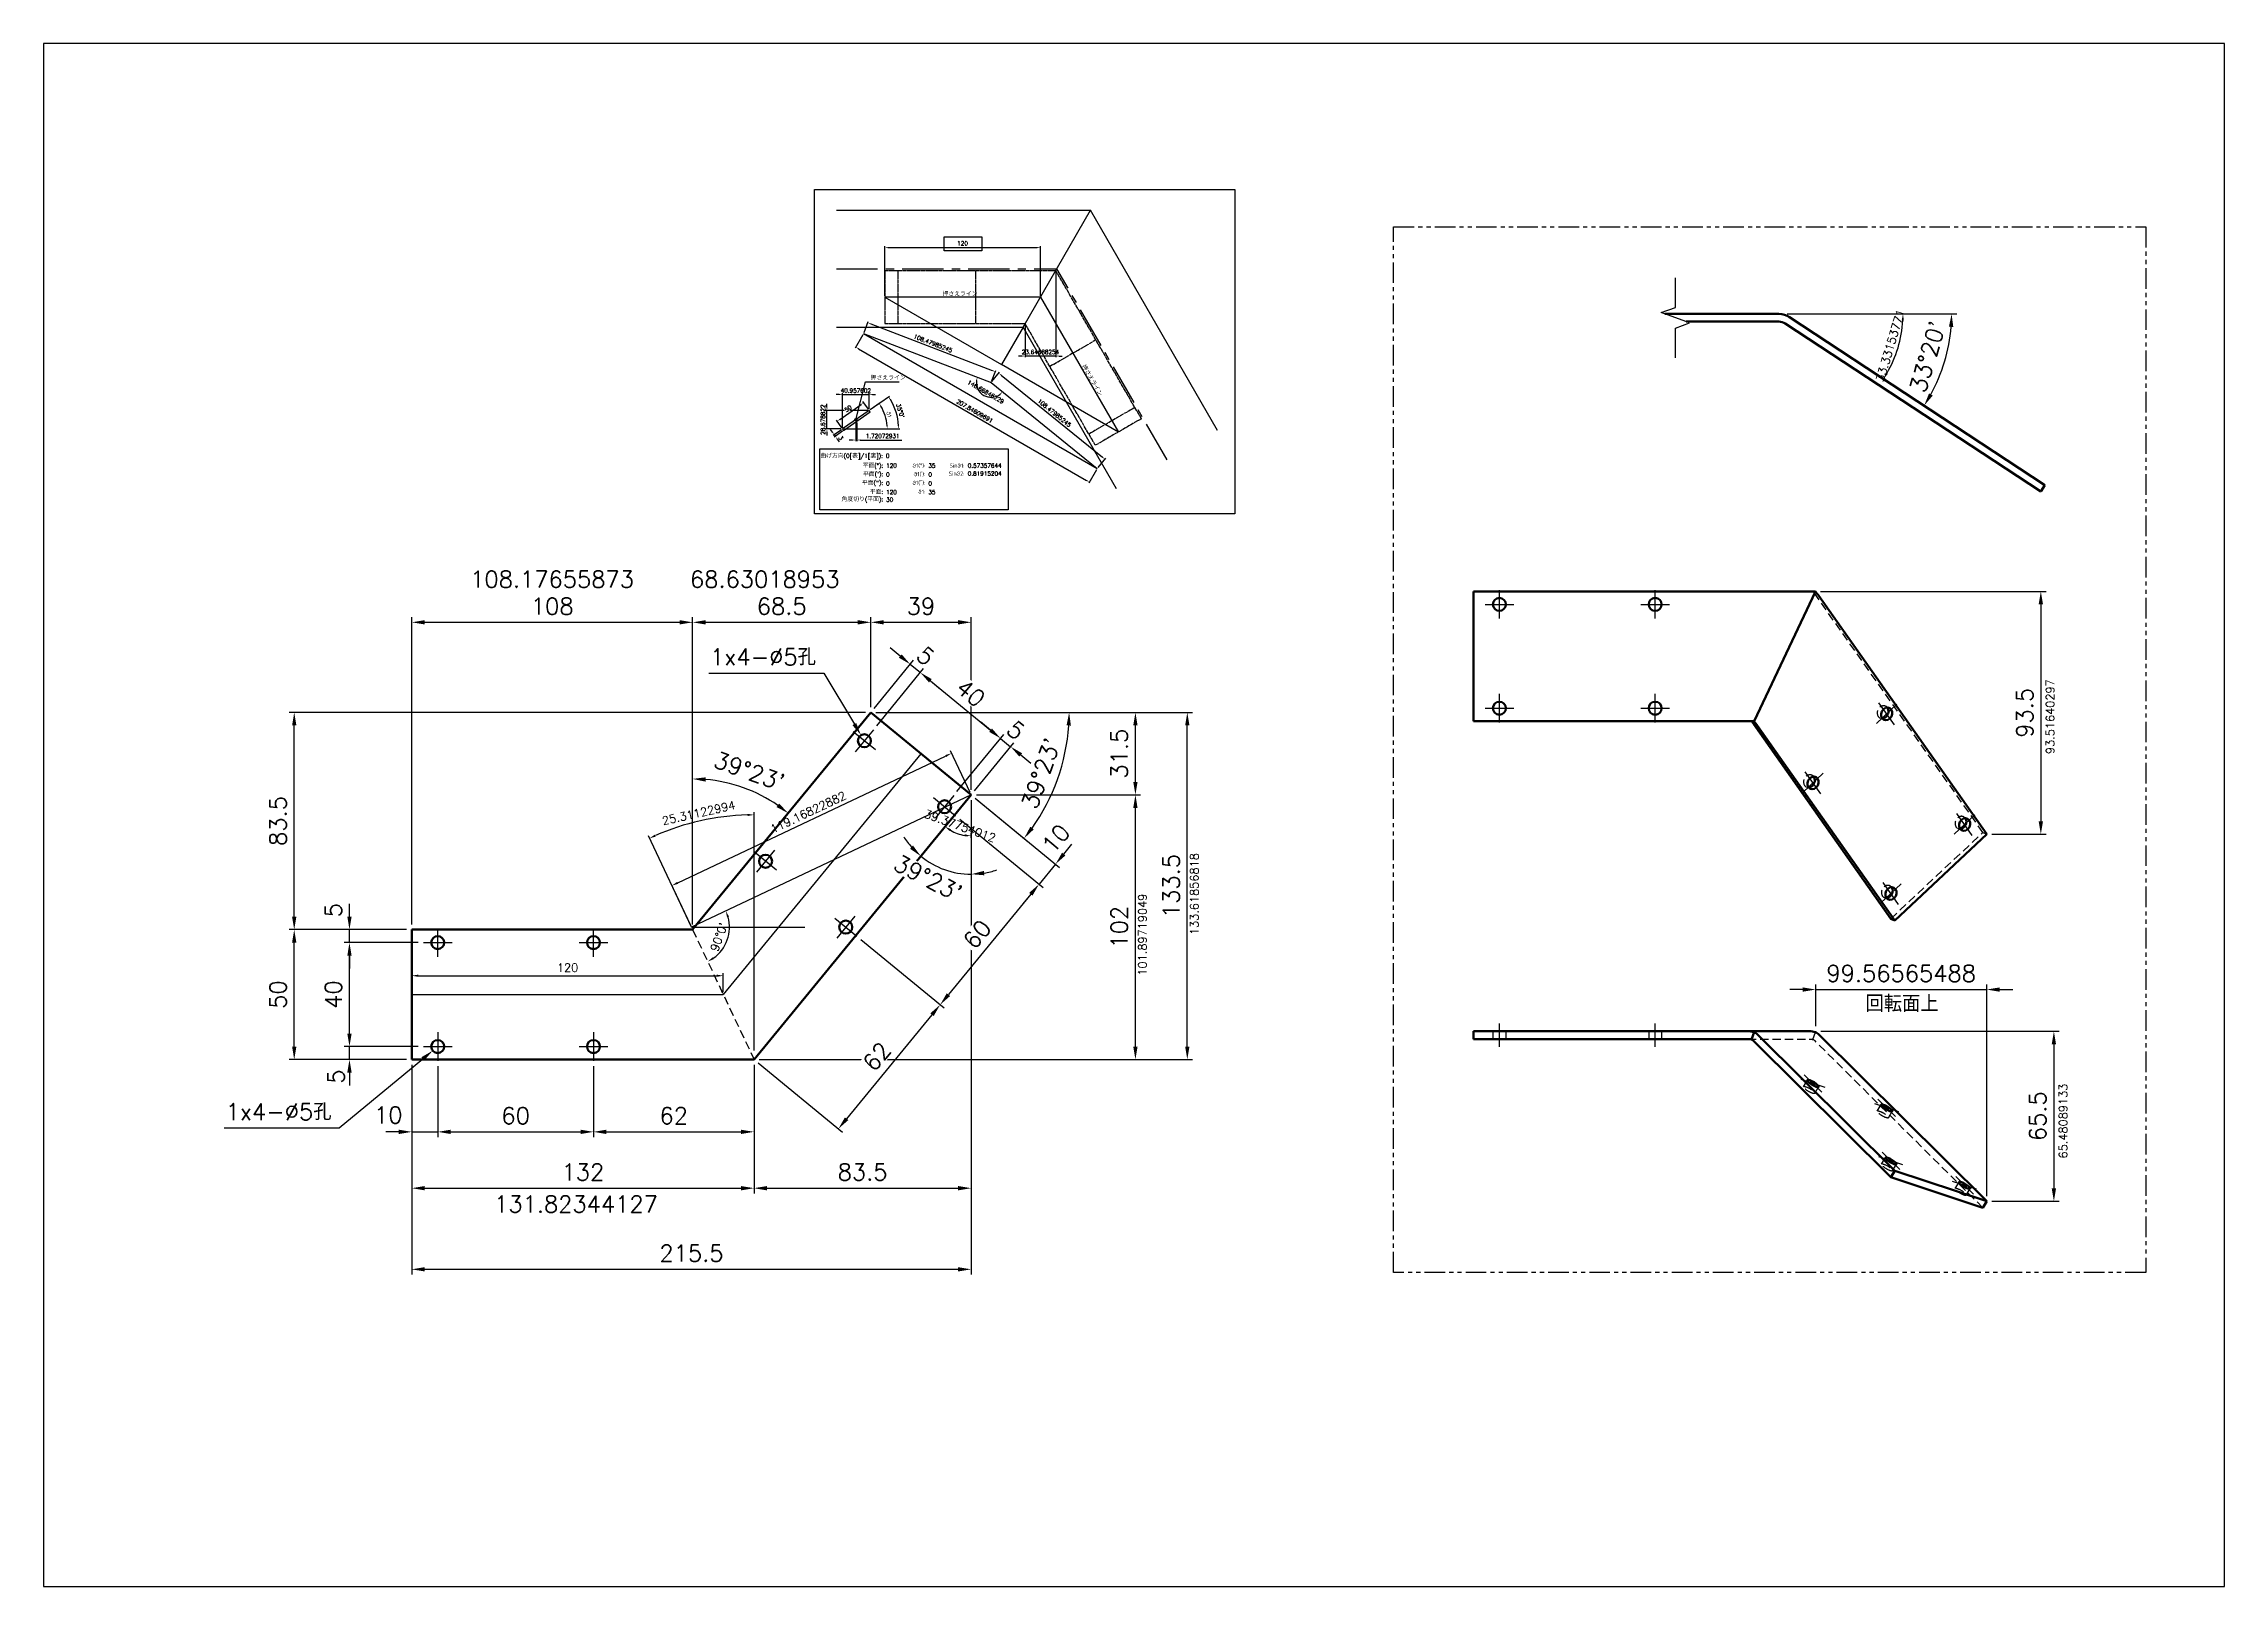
# Model space of a CAD drawing. Header units: millimetres. Extents: x 0 to 1218, y 0 to 594.
# Drawn here: x 0 to 840, y 0 to 594 of the extents above; entities that cross this region are included whole.
import ezdxf
from ezdxf.enums import TextEntityAlignment as Align

# ---------------------------------------------------------------- set-up
doc = ezdxf.new("R2010")
doc.units = ezdxf.units.MM
doc.header["$LTSCALE"] = 0.5
for name, pattern in [('CENTER', [50.8, 31.75, -6.35, 6.35, -6.35]), ('HIDDEN', [9.525, 6.35, -3.175]), ('PHANTOM', [3.35, 2.5, -0.15, 0.2, -0.15, 0.2, -0.15]), ('PHANTOM2', [31.75, 15.875, -3.175, 3.175, -3.175, 3.175, -3.175])]:
    doc.linetypes.add(name, pattern=pattern)
for name, color, linetype, lineweight in [('1', 3, 'Continuous', 50), ('CENTER', 1, 'CENTER', 25), ('HIDDEN', 5, 'HIDDEN', 25), ('SCALE', 4, 'Continuous', 25), ('SOUZOU', 1, 'PHANTOM2', 25)]:
    doc.layers.add(name, color=color, linetype=linetype, lineweight=lineweight)
doc.styles.add('KOURAN', font='romans.shx', dxfattribs={"bigfont": 'bigfont.shx'})
doc.dimstyles.new('NLM_VN', dxfattribs={"dimtxt": 3.2, "dimasz": 2.5, "dimexe": 1, "dimexo": 1, "dimgap": 1.5, "dimtad": 3, "dimdec": 1, "dimrnd": 0.1, "dimdsep": 46, "dimtxsty": 'KOURAN', "dimcen": 0, "dimclrd": 256, "dimclre": 256, "dimclrt": 6, "dimaunit": 1, "dimadec": 1, "dimazin": 2, "dimtp": 0.1, "dimtm": 0.1, "dimtfac": 0.71, "dimtdec": 1, "dimtix": 1, "dimtmove": 0, "dimatfit": 3, "dimfxl": 1, "dimlwd": -1, "dimlwe": -1, "dimarcsym": 1})
doc.dimstyles.new('NLM_VN$0', dxfattribs={"dimtxt": 3.2, "dimasz": 2.5, "dimexe": 1, "dimexo": 1, "dimgap": 1.5, "dimtad": 3, "dimdec": 1, "dimrnd": 0.1, "dimdsep": 46, "dimtxsty": 'KOURAN', "dimcen": 0, "dimclrd": 256, "dimclre": 256, "dimclrt": 6, "dimaunit": 1, "dimadec": 1, "dimazin": 2, "dimtp": 0.1, "dimtm": 0.1, "dimtfac": 0.71, "dimtix": 1, "dimtmove": 0, "dimatfit": 1, "dimfxl": 1, "dimlwd": -1, "dimlwe": -1, "dimarcsym": 1})
doc.dimstyles.new('NLM_VN$2', dxfattribs={"dimtxt": 3.2, "dimasz": 2.5, "dimexe": 1, "dimexo": 1, "dimgap": 1.5, "dimtad": 3, "dimdec": 1, "dimrnd": 0.1, "dimdsep": 46, "dimtxsty": 'KOURAN', "dimcen": 0, "dimclrd": 256, "dimclre": 256, "dimclrt": 6, "dimaunit": 1, "dimadec": 1, "dimazin": 2, "dimtp": 0.1, "dimtm": 0.1, "dimtfac": 0.71, "dimtdec": 1, "dimtix": 1, "dimtmove": 0, "dimatfit": 3, "dimfxl": 1, "dimlwd": -1, "dimlwe": -1, "dimarcsym": 1})
doc.dimstyles.new('NLM_VN$7', dxfattribs={"dimtxt": 3.2, "dimasz": 2.5, "dimexe": 1, "dimexo": 1, "dimgap": 1.5, "dimtad": 3, "dimdec": 1, "dimrnd": 0.1, "dimdsep": 46, "dimtxsty": 'KOURAN', "dimcen": 0, "dimclrd": 256, "dimclre": 256, "dimclrt": 6, "dimaunit": 1, "dimadec": 1, "dimazin": 2, "dimtp": 0.1, "dimtm": 0.1, "dimtfac": 0.71, "dimtdec": 1, "dimtix": 1, "dimtmove": 0, "dimatfit": 3, "dimfxl": 1, "dimlwd": -1, "dimlwe": -1, "dimarcsym": 1})

msp = doc.modelspace()

# ---------------------------------------------------------------- texts
at = {"layer": 'Defpoints', "style": 'KOURAN'}
for s, p in [('曲げ方向(0[表]/1[裏]):', (323.3109227, 433.99391081)), ('平面(°):', (323.39355323, 430.24866508)), ("平面('):", (323.39355323, 426.95399075)), ('θ1(°):', (339.65325098, 430.24866508)), ("θ1('):", (339.65325098, 426.95399075)), ('Sinθ2:', (354.73931492, 427.18216889)), ('Sinθ1:', (354.73931492, 430.24866508)), ('平面("):', (323.39355323, 423.61224785)), ('平面:', (323.39355323, 420.19213246)), ('θ1("):', (339.65325098, 423.61224785)), ('θ1:', (339.65996227, 420.19213246)), ('角度切り(平面):', (323.39355323, 417.2861159))]:
    msp.add_text(s, height=1.6, dxfattribs=at).set_placement(p, align=Align.BOTTOM_RIGHT)
at = {"layer": 'Defpoints', "color": 50, "style": 'KOURAN'}
for s, p in [('0', (324.4410903, 433.99391081)), ('0', (324.52372083, 426.8101652)), ('120', (324.52372083, 430.24866508)), ('35', (340.78341857, 430.24866508)), ('0', (340.78341857, 426.8101652)), ('0', (324.52372083, 423.32456308)), ('0', (340.78341857, 423.32456308))]:
    msp.add_text(s, height=1.6, dxfattribs=at).set_placement(p, align=Align.BOTTOM_LEFT)
at = {"layer": 'Defpoints', "style": 'KOURAN'}
for s, p in [('0.57357644', (355.9788482, 430.24866508)), ('0.81915204', (355.9788482, 427.18216889)), ('120', (324.52372083, 420.03255468)), ('35', (340.79012986, 420.03255468)), ('30', (324.52372083, 417.12653812))]:
    msp.add_text(s, height=1.6, dxfattribs=at).set_placement(p, align=Align.BOTTOM_LEFT)
for s, p in [('108.17655873', (164.31574454, 384.58202877)), ('68.63018953', (248.96958904, 384.58202877)), ('131.82344127', (173.52291606, 143.99191749))]:
    msp.add_text(s, height=6.4, dxfattribs=at).set_placement(p)
for s, p in [('93.51640297', (774.47647301, 320.45290443)), ('133.61856818', (444.84856484, 250.74453369)), ('101.89719049', (424.84985841, 235.15855379)), ('65.48089133', (779.48282178, 164.75089089))]:
    msp.add_text(s, height=3.2, rotation=90, dxfattribs=at).set_placement(p)
at = {"layer": 'Defpoints', "color": 4, "char_height": 1.6, "attachment_point": 7, "style": 'KOURAN'}
for insert in [(346.28328415, 496.7880204), (318.60167003, 464.49351829)]:
    msp.add_mtext('押さえライン', dxfattribs=dict(at, insert=insert))
at = {"layer": 'Defpoints', "color": 4, "insert": (399.76765408, 469.78650318), "char_height": 1.6, "attachment_point": 7, "rotation": 300, "style": 'KOURAN'}
msp.add_mtext('押さえライン', dxfattribs=at)
at = {"layer": 'Defpoints', "insert": (715.85983039, 224.37711049), "char_height": 6.4, "attachment_point": 5, "style": 'KOURAN'}
msp.add_mtext('回転面上', dxfattribs=at)

# ---------------------------------------------------------------- blocks, each defined once
blk = doc.blocks.new('*D5')
at = {"layer": 'Defpoints', "linetype": 'ByBlock', "transparency": 16777216}
for p, q in [((389.88, 506.16), (389.88, 473.22)), ((378.06, 485.68), (378.06, 473.22)), ((376.81, 473.72), (375.56, 473.72)), ((389.88, 473.72), (378.06, 473.72)), ((391.13, 473.72), (392.38, 473.72))]:
    blk.add_line(p, q, dxfattribs=at)
at = {"layer": 'Defpoints', "color": 0, "transparency": 16777216}
for p in [(389.88, 506.66), (378.06, 486.18), (378.06, 473.72)]:
    blk.add_point(p, dxfattribs=at)
at = {"layer": 'Defpoints', "transparency": 16777216}
for points in [[(376.81, 473.93), (376.81, 473.51), (378.06, 473.72)], [(391.13, 473.93), (391.13, 473.51), (389.88, 473.72)]]:
    blk.add_solid(points, dxfattribs=at)
at = {"layer": 'Defpoints', "color": 1, "transparency": 16777216, "insert": (383.97, 475.27), "char_height": 1.6, "attachment_point": 5, "style": 'KOURAN'}
blk.add_mtext('23.64688254', dxfattribs=at)
blk = doc.blocks.new('*D7')
at = {"layer": 'Defpoints', "color": 0, "transparency": 16777216}
for p in [(141.81, 202.85), (273.63, 202.85), (273.63, 153.31)]:
    blk.add_point(p, dxfattribs=at)
at = {"layer": 'SCALE', "linetype": 'ByBlock', "transparency": 16777216}
for p, q in [((141.81, 200.85), (141.81, 151.31)), ((273.63, 200.85), (273.63, 151.31)), ((146.81, 153.31), (268.63, 153.31))]:
    blk.add_line(p, q, dxfattribs=at)
at = {"layer": 'SCALE', "transparency": 16777216}
for points in [[(146.81, 154.14), (146.81, 152.47), (141.81, 153.31)], [(268.63, 154.14), (268.63, 152.47), (273.63, 153.31)]]:
    blk.add_solid(points, dxfattribs=at)
at = {"layer": 'SCALE', "color": 6, "transparency": 16777216, "insert": (207.72, 159.51), "char_height": 6.4, "attachment_point": 5, "style": 'KOURAN'}
blk.add_mtext('132', dxfattribs=at)
blk = doc.blocks.new('*D8')
at = {"layer": 'Defpoints', "linetype": 'ByBlock', "transparency": 16777216}
for p, q in [((141.81, 228.85), (141.81, 236.12)), ((261.81, 228.85), (261.81, 236.12)), ((144.31, 235.12), (259.31, 235.12))]:
    blk.add_line(p, q, dxfattribs=at)
at = {"layer": 'Defpoints', "color": 0, "transparency": 16777216}
for p in [(141.81, 227.85), (261.81, 235.12), (261.81, 227.85)]:
    blk.add_point(p, dxfattribs=at)
at = {"layer": 'Defpoints', "transparency": 16777216}
for points in [[(144.31, 235.54), (144.31, 234.7), (141.81, 235.12)], [(259.31, 235.54), (259.31, 234.7), (261.81, 235.12)]]:
    blk.add_solid(points, dxfattribs=at)
at = {"layer": 'Defpoints', "color": 1, "transparency": 16777216, "insert": (201.81, 238.22), "char_height": 3.2, "attachment_point": 5, "style": 'KOURAN'}
blk.add_mtext('120', dxfattribs=at)
blk = doc.blocks.new('*D11')
at = {"layer": 'Defpoints', "linetype": 'ByBlock', "transparency": 16777216}
for p, q in [((318.38, 453.08), (322.24, 455.79)), ((308.39, 445.63), (325.44, 445.63))]:
    blk.add_line(p, q, dxfattribs=at)
blk.add_arc((307.73, 445.63), 17.22, 4.161, 30.839, dxfattribs=at)
at = {"layer": 'Defpoints', "color": 0, "transparency": 16777216}
for p in [(307.73, 445.63), (307.89, 445.63), (317.97, 452.8), (324.59, 449.11)]:
    blk.add_point(p, dxfattribs=at)
at = {"layer": 'Defpoints', "transparency": 16777216}
for points in [[(322.33, 454.34), (322.68, 454.56), (321.83, 455.5)], [(325.1, 446.88), (324.69, 446.87), (324.94, 445.63)]]:
    blk.add_solid(points, dxfattribs=at)
at = {"layer": 'Defpoints', "transparency": 16777216, "insert": (325.62, 451.27), "char_height": 1.6, "attachment_point": 5, "rotation": 287.5, "style": 'KOURAN'}
blk.add_mtext('θ1', dxfattribs=at)
blk = doc.blocks.new('*D12')
at = {"layer": 'Defpoints', "linetype": 'ByBlock', "transparency": 16777216}
for p, q in [((306.67, 449.32), (314.86, 455.05)), ((317.68, 453.21), (315.6, 456.18)), ((307.44, 446.04), (305.36, 449.01))]:
    blk.add_line(p, q, dxfattribs=at)
at = {"layer": 'Defpoints', "color": 0, "transparency": 16777216}
for p in [(315.88, 455.77), (307.73, 445.63), (317.97, 452.8)]:
    blk.add_point(p, dxfattribs=at)
at = {"layer": 'Defpoints', "transparency": 16777216}
for points in [[(314.74, 455.22), (314.98, 454.88), (315.88, 455.77)], [(306.55, 449.49), (306.79, 449.15), (305.64, 448.6)]]:
    blk.add_solid(points, dxfattribs=at)
at = {"layer": 'Defpoints', "color": 50, "transparency": 16777216, "insert": (309.87, 453.45), "char_height": 1.6, "attachment_point": 5, "rotation": 35, "style": 'KOURAN', "bg_fill": 3, "box_fill_scale": 1.1, "bg_fill_color": 256, "bg_fill_true_color": 13158600, "bg_fill_transparency": 0}
blk.add_mtext('50', dxfattribs=at)
blk = doc.blocks.new('*D13')
at = {"layer": 'Defpoints', "linetype": 'ByBlock', "transparency": 16777216}
for p, q in [((301.73, 454.05), (301.73, 455.3)), ((317.47, 452.8), (301.23, 452.8)), ((307.23, 445.63), (301.23, 445.63)), ((301.73, 445.63), (301.73, 452.8)), ((301.73, 444.38), (301.73, 443.13))]:
    blk.add_line(p, q, dxfattribs=at)
at = {"layer": 'Defpoints', "color": 0, "transparency": 16777216}
for p in [(301.73, 452.8), (307.73, 445.63), (317.97, 452.8)]:
    blk.add_point(p, dxfattribs=at)
at = {"layer": 'Defpoints', "transparency": 16777216}
for points in [[(301.52, 454.05), (301.93, 454.05), (301.73, 452.8)], [(301.52, 444.38), (301.93, 444.38), (301.73, 445.63)]]:
    blk.add_solid(points, dxfattribs=at)
at = {"layer": 'Defpoints', "color": 1, "transparency": 16777216, "insert": (300.18, 449.21), "char_height": 1.6, "attachment_point": 5, "rotation": 90, "style": 'KOURAN'}
blk.add_mtext('28.678822', dxfattribs=at)
blk = doc.blocks.new('*D15')
at = {"layer": 'Defpoints', "linetype": 'ByBlock', "transparency": 16777216}
for p, q in [((306.48, 458.86), (305.23, 458.86)), ((307.73, 446.13), (307.73, 459.36)), ((307.73, 458.86), (317.97, 458.86)), ((317.97, 453.3), (317.97, 459.36)), ((319.22, 458.86), (320.47, 458.86))]:
    blk.add_line(p, q, dxfattribs=at)
at = {"layer": 'Defpoints', "color": 0, "transparency": 16777216}
for p in [(317.97, 458.86), (307.73, 445.63), (317.97, 452.8)]:
    blk.add_point(p, dxfattribs=at)
at = {"layer": 'Defpoints', "transparency": 16777216}
for points in [[(306.48, 459.07), (306.48, 458.65), (307.73, 458.86)], [(319.22, 459.07), (319.22, 458.65), (317.97, 458.86)]]:
    blk.add_solid(points, dxfattribs=at)
at = {"layer": 'Defpoints', "color": 1, "transparency": 16777216, "insert": (312.85, 460.41), "char_height": 1.6, "attachment_point": 5, "style": 'KOURAN'}
blk.add_mtext('40.957602', dxfattribs=at)
blk = doc.blocks.new('*D16')
at = {"layer": 'Defpoints', "color": 0, "transparency": 16777216}
for p in [(357.27, 304.75), (273.63, 202.85), (357.27, 153.31)]:
    blk.add_point(p, dxfattribs=at)
at = {"layer": 'SCALE', "linetype": 'ByBlock', "transparency": 16777216}
for p, q in [((357.27, 302.75), (357.27, 151.31)), ((273.63, 200.85), (273.63, 151.31)), ((278.63, 153.31), (352.27, 153.31))]:
    blk.add_line(p, q, dxfattribs=at)
at = {"layer": 'SCALE', "transparency": 16777216}
for points in [[(278.63, 154.14), (278.63, 152.47), (273.63, 153.31)], [(352.27, 154.14), (352.27, 152.47), (357.27, 153.31)]]:
    blk.add_solid(points, dxfattribs=at)
at = {"layer": 'SCALE', "color": 6, "transparency": 16777216, "insert": (315.45, 159.51), "char_height": 6.4, "attachment_point": 5, "style": 'KOURAN'}
blk.add_mtext('83.5', dxfattribs=at)
blk = doc.blocks.new('*D17')
at = {"layer": 'Defpoints', "linetype": 'ByBlock', "transparency": 16777216}
for p, q in [((273.63, 206.34), (273.63, 298.06)), ((249.56, 253.76), (232.93, 288.92))]:
    blk.add_line(p, q, dxfattribs=at)
blk.add_arc((273.63, 202.85), 94.21, 91.5205, 113.79073, dxfattribs=at)
at = {"layer": 'Defpoints', "color": 0, "transparency": 16777216}
for p in [(259.81, 296.04), (249.99, 252.85), (273.63, 205.34), (273.63, 202.85)]:
    blk.add_point(p, dxfattribs=at)
at = {"layer": 'Defpoints', "transparency": 16777216}
for points in [[(271.13, 297.45), (271.14, 296.61), (273.63, 297.06)], [(235.8, 288.68), (235.46, 289.44), (233.36, 288.02)]]:
    blk.add_solid(points, dxfattribs=at)
at = {"layer": 'Defpoints', "color": 1, "transparency": 16777216, "insert": (252.31, 297.8), "char_height": 3.2, "attachment_point": 5, "rotation": 12.65562, "style": 'KOURAN'}
blk.add_mtext('25.31122994', dxfattribs=at)
blk = doc.blocks.new('*D18')
at = {"layer": 'Defpoints', "linetype": 'ByBlock', "transparency": 16777216}
for p, q in [((347.08, 292.34), (347.88, 293.32)), ((357.27, 288.21), (357.27, 289.96))]:
    blk.add_line(p, q, dxfattribs=at)
blk.add_arc((357.27, 304.75), 15.79, 239.70365, 260.91881, dxfattribs=at)
at = {"layer": 'Defpoints', "color": 0, "transparency": 16777216}
for p in [(357.27, 304.75), (346.44, 291.56), (350.28, 290.59), (357.27, 287.21)]:
    blk.add_point(p, dxfattribs=at)
at = {"layer": 'Defpoints', "transparency": 16777216}
for points in [[(349.06, 290.78), (349.54, 291.46), (347.25, 292.55)], [(354.81, 289.58), (354.74, 288.74), (357.27, 288.96)]]:
    blk.add_solid(points, dxfattribs=at)
at = {"layer": 'Defpoints', "color": 1, "transparency": 16777216, "insert": (352.99, 292.8), "char_height": 3.2, "attachment_point": 5, "rotation": 340.31123, "style": 'KOURAN'}
blk.add_mtext('39.37754012', dxfattribs=at)
blk = doc.blocks.new('*D19')
at = {"layer": 'Defpoints', "color": 0, "transparency": 16777216}
for p in [(357.27, 304.75), (141.81, 202.85), (357.27, 122.07)]:
    blk.add_point(p, dxfattribs=at)
at = {"layer": 'SCALE', "linetype": 'ByBlock', "transparency": 16777216}
for p, q in [((357.27, 302.75), (357.27, 120.07)), ((141.81, 200.85), (141.81, 120.07)), ((146.81, 122.07), (352.27, 122.07))]:
    blk.add_line(p, q, dxfattribs=at)
at = {"layer": 'SCALE', "transparency": 16777216}
for points in [[(146.81, 122.9), (146.81, 121.24), (141.81, 122.07)], [(352.27, 122.9), (352.27, 121.24), (357.27, 122.07)]]:
    blk.add_solid(points, dxfattribs=at)
at = {"layer": 'SCALE', "color": 6, "transparency": 16777216, "insert": (249.54, 128.27), "char_height": 6.4, "attachment_point": 5, "style": 'KOURAN'}
blk.add_mtext('215.5', dxfattribs=at)
blk = doc.blocks.new('*D20')
at = {"layer": 'Defpoints', "color": 0, "transparency": 16777216}
for p in [(96.53, 252.85), (141.81, 252.85), (141.81, 202.85)]:
    blk.add_point(p, dxfattribs=at)
at = {"layer": 'SCALE', "linetype": 'ByBlock', "transparency": 16777216}
for p, q in [((139.81, 252.85), (94.53, 252.85)), ((96.53, 207.85), (96.53, 247.85)), ((139.81, 202.85), (94.53, 202.85))]:
    blk.add_line(p, q, dxfattribs=at)
at = {"layer": 'SCALE', "transparency": 16777216}
for points in [[(95.7, 247.85), (97.37, 247.85), (96.53, 252.85)], [(95.7, 207.85), (97.37, 207.85), (96.53, 202.85)]]:
    blk.add_solid(points, dxfattribs=at)
at = {"layer": 'SCALE', "color": 6, "transparency": 16777216, "insert": (90.33, 227.85), "char_height": 6.4, "attachment_point": 5, "rotation": 90, "style": 'KOURAN'}
blk.add_mtext('50', dxfattribs=at)
blk = doc.blocks.new('*D21')
at = {"layer": 'Defpoints', "color": 0, "transparency": 16777216}
for p in [(117.81, 207.85), (141.81, 202.85), (146.31, 207.85)]:
    blk.add_point(p, dxfattribs=at)
at = {"layer": 'SCALE', "linetype": 'ByBlock', "transparency": 16777216}
for p, q in [((117.81, 212.85), (117.81, 217.85)), ((144.31, 207.85), (115.81, 207.85)), ((139.81, 202.85), (115.81, 202.85)), ((117.81, 202.85), (117.81, 207.85)), ((117.81, 197.85), (117.81, 192.85))]:
    blk.add_line(p, q, dxfattribs=at)
at = {"layer": 'SCALE', "transparency": 16777216}
for points in [[(116.98, 212.85), (118.64, 212.85), (117.81, 207.85)], [(116.98, 197.85), (118.64, 197.85), (117.81, 202.85)]]:
    blk.add_solid(points, dxfattribs=at)
at = {"layer": 'SCALE', "color": 6, "transparency": 16777216, "insert": (112.65, 196.27), "char_height": 6.4, "attachment_point": 5, "rotation": 90, "style": 'KOURAN'}
blk.add_mtext('5', dxfattribs=at)
blk = doc.blocks.new('*D22')
at = {"layer": 'Defpoints', "color": 0, "transparency": 16777216}
for p in [(117.81, 247.85), (146.31, 247.85), (146.31, 207.85)]:
    blk.add_point(p, dxfattribs=at)
at = {"layer": 'SCALE', "linetype": 'ByBlock', "transparency": 16777216}
for p, q in [((144.31, 247.85), (115.81, 247.85)), ((117.81, 212.85), (117.81, 242.85)), ((144.31, 207.85), (115.81, 207.85))]:
    blk.add_line(p, q, dxfattribs=at)
at = {"layer": 'SCALE', "transparency": 16777216}
for points in [[(116.98, 242.85), (118.64, 242.85), (117.81, 247.85)], [(116.98, 212.85), (118.64, 212.85), (117.81, 207.85)]]:
    blk.add_solid(points, dxfattribs=at)
at = {"layer": 'SCALE', "color": 6, "transparency": 16777216, "insert": (111.61, 227.85), "char_height": 6.4, "attachment_point": 5, "rotation": 90, "style": 'KOURAN'}
blk.add_mtext('40', dxfattribs=at)
blk = doc.blocks.new('*D23')
at = {"layer": 'Defpoints', "color": 0, "transparency": 16777216}
for p in [(117.81, 252.85), (141.81, 252.85), (146.31, 247.85)]:
    blk.add_point(p, dxfattribs=at)
at = {"layer": 'SCALE', "linetype": 'ByBlock', "transparency": 16777216}
for p, q in [((117.81, 257.85), (117.81, 262.85)), ((139.81, 252.85), (115.81, 252.85)), ((117.81, 247.85), (117.81, 252.85)), ((144.31, 247.85), (115.81, 247.85)), ((117.81, 242.85), (117.81, 237.85))]:
    blk.add_line(p, q, dxfattribs=at)
at = {"layer": 'SCALE', "transparency": 16777216}
for points in [[(116.98, 257.85), (118.64, 257.85), (117.81, 252.85)], [(116.98, 242.85), (118.64, 242.85), (117.81, 247.85)]]:
    blk.add_solid(points, dxfattribs=at)
at = {"layer": 'SCALE', "color": 6, "transparency": 16777216, "insert": (111.61, 260.35), "char_height": 6.4, "attachment_point": 5, "rotation": 90, "style": 'KOURAN'}
blk.add_mtext('5', dxfattribs=at)
blk = doc.blocks.new('*D24')
at = {"layer": 'Defpoints', "color": 0, "transparency": 16777216}
for p in [(141.81, 202.85), (151.81, 202.35), (151.81, 175)]:
    blk.add_point(p, dxfattribs=at)
at = {"layer": 'SCALE', "linetype": 'ByBlock', "transparency": 16777216}
for p, q in [((141.81, 200.85), (141.81, 173)), ((151.81, 200.35), (151.81, 173)), ((136.81, 175), (131.81, 175)), ((141.81, 175), (151.81, 175)), ((156.81, 175), (161.81, 175))]:
    blk.add_line(p, q, dxfattribs=at)
at = {"layer": 'SCALE', "transparency": 16777216}
for points in [[(136.81, 175.83), (136.81, 174.17), (141.81, 175)], [(156.81, 175.83), (156.81, 174.17), (151.81, 175)]]:
    blk.add_solid(points, dxfattribs=at)
at = {"layer": 'SCALE', "color": 6, "transparency": 16777216, "insert": (132.75, 181.48), "char_height": 6.4, "attachment_point": 5, "style": 'KOURAN'}
blk.add_mtext('10', dxfattribs=at)
blk = doc.blocks.new('*D25')
at = {"layer": 'Defpoints', "color": 0, "transparency": 16777216}
for p in [(151.81, 202.35), (211.81, 202.35), (211.81, 175)]:
    blk.add_point(p, dxfattribs=at)
at = {"layer": 'SCALE', "linetype": 'ByBlock', "transparency": 16777216}
for p, q in [((151.81, 200.35), (151.81, 173)), ((211.81, 200.35), (211.81, 173)), ((156.81, 175), (206.81, 175))]:
    blk.add_line(p, q, dxfattribs=at)
at = {"layer": 'SCALE', "transparency": 16777216}
for points in [[(156.81, 175.83), (156.81, 174.17), (151.81, 175)], [(206.81, 175.83), (206.81, 174.17), (211.81, 175)]]:
    blk.add_solid(points, dxfattribs=at)
at = {"layer": 'SCALE', "color": 6, "transparency": 16777216, "insert": (181.81, 181.2), "char_height": 6.4, "attachment_point": 5, "style": 'KOURAN'}
blk.add_mtext('60', dxfattribs=at)
blk = doc.blocks.new('*D26')
at = {"layer": 'Defpoints', "color": 0, "transparency": 16777216}
for p in [(211.81, 202.35), (273.63, 202.85), (273.63, 175)]:
    blk.add_point(p, dxfattribs=at)
at = {"layer": 'SCALE', "linetype": 'ByBlock', "transparency": 16777216}
for p, q in [((211.81, 200.35), (211.81, 173)), ((273.63, 200.85), (273.63, 173)), ((216.81, 175), (268.63, 175))]:
    blk.add_line(p, q, dxfattribs=at)
at = {"layer": 'SCALE', "transparency": 16777216}
for points in [[(216.81, 175.83), (216.81, 174.17), (211.81, 175)], [(268.63, 175.83), (268.63, 174.17), (273.63, 175)]]:
    blk.add_solid(points, dxfattribs=at)
at = {"layer": 'SCALE', "color": 6, "transparency": 16777216, "insert": (242.72, 181.2), "char_height": 6.4, "attachment_point": 5, "style": 'KOURAN'}
blk.add_mtext('62', dxfattribs=at)
blk = doc.blocks.new('*D27')
at = {"layer": 'Defpoints', "color": 0, "transparency": 16777216}
for p in [(149.88, 206.26), (153.74, 209.45)]:
    blk.add_point(p, dxfattribs=at)
at = {"layer": 'SCALE', "linetype": 'ByBlock', "transparency": 16777216}
for p, q in [((113.9, 176.53), (146.03, 203.08)), ((69.58, 176.53), (113.9, 176.53))]:
    blk.add_line(p, q, dxfattribs=at)
at = {"layer": 'SCALE', "transparency": 16777216}
blk.add_solid([(145.5, 203.72), (146.56, 202.43), (149.88, 206.26)], dxfattribs=at)
at = {"layer": 'SCALE', "color": 6, "transparency": 16777216, "insert": (110.9, 179.53), "char_height": 6.4, "attachment_point": 9, "style": 'KOURAN'}
blk.add_mtext('1x4-%%c5孔', dxfattribs=at)
blk = doc.blocks.new('*D28')
at = {"layer": 'Defpoints', "color": 0, "transparency": 16777216}
for p in [(357.27, 304.75), (351.31, 296.7), (383.42, 270.35)]:
    blk.add_point(p, dxfattribs=at)
at = {"layer": 'SCALE', "linetype": 'ByBlock', "transparency": 16777216}
for p, q in [((358.81, 303.48), (391.31, 276.81)), ((352.85, 295.44), (384.97, 269.08)), ((392.94, 281.94), (396.11, 285.81)), ((389.77, 278.08), (383.42, 270.35)), ((380.25, 266.48), (377.08, 262.62))]:
    blk.add_line(p, q, dxfattribs=at)
at = {"layer": 'SCALE', "transparency": 16777216}
for points in [[(392.29, 282.47), (393.58, 281.41), (389.77, 278.08)], [(379.61, 267.01), (380.89, 265.95), (383.42, 270.35)]]:
    blk.add_solid(points, dxfattribs=at)
at = {"layer": 'SCALE', "color": 6, "transparency": 16777216, "insert": (389.93, 287.9), "char_height": 6.4, "attachment_point": 5, "rotation": 50.62246, "style": 'KOURAN'}
blk.add_mtext('10', dxfattribs=at)
blk = doc.blocks.new('*D29')
at = {"layer": 'Defpoints', "color": 0, "transparency": 16777216}
for p in [(351.31, 296.7), (313.24, 250.33), (345.36, 223.97)]:
    blk.add_point(p, dxfattribs=at)
at = {"layer": 'SCALE', "linetype": 'ByBlock', "transparency": 16777216}
for p, q in [((352.85, 295.44), (384.97, 269.08)), ((380.25, 266.48), (348.53, 227.83)), ((314.79, 249.06), (346.9, 222.7))]:
    blk.add_line(p, q, dxfattribs=at)
at = {"layer": 'SCALE', "transparency": 16777216}
for points in [[(379.61, 267.01), (380.89, 265.95), (383.42, 270.35)], [(347.88, 228.36), (349.17, 227.3), (345.36, 223.97)]]:
    blk.add_solid(points, dxfattribs=at)
at = {"layer": 'SCALE', "color": 6, "transparency": 16777216, "insert": (359.6, 251.09), "char_height": 6.4, "attachment_point": 5, "rotation": 50.62246, "style": 'KOURAN', "bg_fill": 3, "box_fill_scale": 1.1, "bg_fill_color": 256, "bg_fill_true_color": 13158600, "bg_fill_transparency": 0}
blk.add_mtext('60', dxfattribs=at)
blk = doc.blocks.new('*D30')
at = {"layer": 'Defpoints', "color": 0, "transparency": 16777216}
for p in [(313.24, 250.33), (273.63, 202.85), (306.13, 176.18)]:
    blk.add_point(p, dxfattribs=at)
at = {"layer": 'SCALE', "linetype": 'ByBlock', "transparency": 16777216}
for p, q in [((314.79, 249.06), (346.9, 222.7)), ((342.18, 220.1), (309.31, 180.04)), ((275.18, 201.59), (307.68, 174.91))]:
    blk.add_line(p, q, dxfattribs=at)
at = {"layer": 'SCALE', "transparency": 16777216}
for points in [[(341.54, 220.63), (342.83, 219.57), (345.36, 223.97)], [(308.66, 180.57), (309.95, 179.52), (306.13, 176.18)]]:
    blk.add_solid(points, dxfattribs=at)
at = {"layer": 'SCALE', "color": 6, "transparency": 16777216, "insert": (320.95, 204.01), "char_height": 6.4, "attachment_point": 5, "rotation": 50.62246, "style": 'KOURAN', "bg_fill": 3, "box_fill_scale": 1.1, "bg_fill_color": 256, "bg_fill_true_color": 13158600, "bg_fill_transparency": 0}
blk.add_mtext('62', dxfattribs=at)
blk = doc.blocks.new('*D31')
at = {"layer": 'Defpoints', "color": 0, "transparency": 16777216}
for p in [(357.27, 304.75), (420.54, 304.75), (273.63, 202.85)]:
    blk.add_point(p, dxfattribs=at)
at = {"layer": 'SCALE', "linetype": 'ByBlock', "transparency": 16777216}
for p, q in [((359.27, 304.75), (422.54, 304.75)), ((420.54, 207.85), (420.54, 299.75)), ((275.63, 202.85), (422.54, 202.85))]:
    blk.add_line(p, q, dxfattribs=at)
at = {"layer": 'SCALE', "transparency": 16777216}
for points in [[(419.71, 299.75), (421.37, 299.75), (420.54, 304.75)], [(419.71, 207.85), (421.37, 207.85), (420.54, 202.85)]]:
    blk.add_solid(points, dxfattribs=at)
at = {"layer": 'SCALE', "color": 6, "transparency": 16777216, "insert": (414.34, 253.8), "char_height": 6.4, "attachment_point": 5, "rotation": 90, "style": 'KOURAN'}
blk.add_mtext('102', dxfattribs=at)
blk = doc.blocks.new('*D32')
at = {"layer": 'Defpoints', "color": 0, "transparency": 16777216}
for p in [(318.62, 336.47), (420.54, 336.47), (357.27, 304.75)]:
    blk.add_point(p, dxfattribs=at)
at = {"layer": 'SCALE', "linetype": 'ByBlock', "transparency": 16777216}
for p, q in [((320.62, 336.47), (422.54, 336.47)), ((420.54, 309.75), (420.54, 331.47)), ((359.27, 304.75), (422.54, 304.75))]:
    blk.add_line(p, q, dxfattribs=at)
at = {"layer": 'SCALE', "transparency": 16777216}
for points in [[(419.71, 331.47), (421.37, 331.47), (420.54, 336.47)], [(419.71, 309.75), (421.37, 309.75), (420.54, 304.75)]]:
    blk.add_solid(points, dxfattribs=at)
at = {"layer": 'SCALE', "color": 6, "transparency": 16777216, "insert": (414.34, 320.61), "char_height": 6.4, "attachment_point": 5, "rotation": 90, "style": 'KOURAN'}
blk.add_mtext('31.5', dxfattribs=at)
blk = doc.blocks.new('*D33')
at = {"layer": 'Defpoints', "color": 0, "transparency": 16777216}
for p in [(337.71, 351.85), (318.62, 336.47), (319.63, 329.82)]:
    blk.add_point(p, dxfattribs=at)
at = {"layer": 'SCALE', "linetype": 'ByBlock', "transparency": 16777216}
for p, q in [((329.98, 358.2), (326.11, 361.37)), ((319.89, 338.02), (335.11, 356.57)), ((320.9, 331.37), (338.98, 353.4)), ((333.84, 355.02), (337.71, 351.85)), ((341.57, 348.68), (345.44, 345.51))]:
    blk.add_line(p, q, dxfattribs=at)
at = {"layer": 'SCALE', "transparency": 16777216}
for points in [[(330.51, 358.84), (329.45, 357.55), (333.84, 355.02)], [(342.1, 349.32), (341.04, 348.04), (337.71, 351.85)]]:
    blk.add_solid(points, dxfattribs=at)
at = {"layer": 'SCALE', "color": 6, "transparency": 16777216, "insert": (339.71, 358.23), "char_height": 6.4, "attachment_point": 5, "rotation": 320.62246, "style": 'KOURAN'}
blk.add_mtext('5', dxfattribs=at)
blk = doc.blocks.new('*D34')
at = {"layer": 'Defpoints', "color": 0, "transparency": 16777216}
for p in [(319.63, 329.82), (368.63, 326.48), (350.55, 304.45)]:
    blk.add_point(p, dxfattribs=at)
at = {"layer": 'SCALE', "linetype": 'ByBlock', "transparency": 16777216}
for p, q in [((320.9, 331.37), (338.98, 353.4)), ((341.57, 348.68), (364.76, 329.65)), ((351.81, 305.99), (369.9, 328.02))]:
    blk.add_line(p, q, dxfattribs=at)
at = {"layer": 'SCALE', "transparency": 16777216}
for points in [[(342.1, 349.32), (341.04, 348.04), (337.71, 351.85)], [(365.29, 330.29), (364.23, 329), (368.63, 326.48)]]:
    blk.add_solid(points, dxfattribs=at)
at = {"layer": 'SCALE', "color": 6, "transparency": 16777216, "insert": (357.1, 343.96), "char_height": 6.4, "attachment_point": 5, "rotation": 320.62246, "style": 'KOURAN', "bg_fill": 3, "box_fill_scale": 1.1, "bg_fill_color": 256, "bg_fill_true_color": 13158600, "bg_fill_transparency": 0}
blk.add_mtext('40', dxfattribs=at)
blk = doc.blocks.new('*D35')
at = {"layer": 'Defpoints', "color": 0, "transparency": 16777216}
for p in [(372.49, 323.3), (350.55, 304.45), (357.27, 304.75)]:
    blk.add_point(p, dxfattribs=at)
at = {"layer": 'SCALE', "linetype": 'ByBlock', "transparency": 16777216}
for p, q in [((351.81, 305.99), (369.9, 328.02)), ((364.76, 329.65), (360.9, 332.82)), ((358.53, 306.3), (373.76, 324.85)), ((368.63, 326.48), (372.49, 323.3)), ((376.36, 320.13), (380.22, 316.96))]:
    blk.add_line(p, q, dxfattribs=at)
at = {"layer": 'SCALE', "transparency": 16777216}
for points in [[(365.29, 330.29), (364.23, 329), (368.63, 326.48)], [(376.89, 320.78), (375.83, 319.49), (372.49, 323.3)]]:
    blk.add_solid(points, dxfattribs=at)
at = {"layer": 'SCALE', "color": 6, "transparency": 16777216, "insert": (374.49, 329.68), "char_height": 6.4, "attachment_point": 5, "rotation": 320.62246, "style": 'KOURAN'}
blk.add_mtext('5', dxfattribs=at)
blk = doc.blocks.new('*D36')
at = {"layer": 'Defpoints', "color": 0, "transparency": 16777216}
for p in [(318.62, 336.47), (440.54, 336.47), (273.63, 202.85)]:
    blk.add_point(p, dxfattribs=at)
at = {"layer": 'SCALE', "linetype": 'ByBlock', "transparency": 16777216}
for p, q in [((320.62, 336.47), (442.54, 336.47)), ((440.54, 207.85), (440.54, 331.47)), ((275.63, 202.85), (442.54, 202.85))]:
    blk.add_line(p, q, dxfattribs=at)
at = {"layer": 'SCALE', "transparency": 16777216}
for points in [[(439.71, 331.47), (441.37, 331.47), (440.54, 336.47)], [(439.71, 207.85), (441.37, 207.85), (440.54, 202.85)]]:
    blk.add_solid(points, dxfattribs=at)
at = {"layer": 'SCALE', "color": 6, "transparency": 16777216, "insert": (434.34, 269.66), "char_height": 6.4, "attachment_point": 5, "rotation": 90, "style": 'KOURAN'}
blk.add_mtext('133.5', dxfattribs=at)
blk = doc.blocks.new('*D37')
at = {"layer": 'Defpoints', "color": 0, "transparency": 16777216}
for p in [(249.99, 371.19), (141.81, 252.85), (249.99, 252.85)]:
    blk.add_point(p, dxfattribs=at)
at = {"layer": 'SCALE', "linetype": 'ByBlock', "transparency": 16777216}
for p, q in [((141.81, 254.85), (141.81, 373.19)), ((146.81, 371.19), (244.99, 371.19)), ((249.99, 254.85), (249.99, 373.19))]:
    blk.add_line(p, q, dxfattribs=at)
at = {"layer": 'SCALE', "transparency": 16777216}
for points in [[(146.81, 372.02), (146.81, 370.36), (141.81, 371.19)], [(244.99, 372.02), (244.99, 370.36), (249.99, 371.19)]]:
    blk.add_solid(points, dxfattribs=at)
at = {"layer": 'SCALE', "color": 6, "transparency": 16777216, "insert": (195.9, 377.39), "char_height": 6.4, "attachment_point": 5, "style": 'KOURAN'}
blk.add_mtext('108', dxfattribs=at)
blk = doc.blocks.new('*D38')
at = {"layer": 'Defpoints', "color": 0, "transparency": 16777216}
for p in [(318.62, 371.19), (318.62, 336.47), (249.99, 252.85)]:
    blk.add_point(p, dxfattribs=at)
at = {"layer": 'SCALE', "linetype": 'ByBlock', "transparency": 16777216}
for p, q in [((249.99, 254.85), (249.99, 373.19)), ((254.99, 371.19), (313.62, 371.19)), ((318.62, 338.47), (318.62, 373.19))]:
    blk.add_line(p, q, dxfattribs=at)
at = {"layer": 'SCALE', "transparency": 16777216}
for points in [[(254.99, 372.02), (254.99, 370.36), (249.99, 371.19)], [(313.62, 372.02), (313.62, 370.36), (318.62, 371.19)]]:
    blk.add_solid(points, dxfattribs=at)
at = {"layer": 'SCALE', "color": 6, "transparency": 16777216, "insert": (284.3, 377.39), "char_height": 6.4, "attachment_point": 5, "style": 'KOURAN'}
blk.add_mtext('68.5', dxfattribs=at)
blk = doc.blocks.new('*D39')
at = {"layer": 'Defpoints', "color": 0, "transparency": 16777216}
for p in [(357.27, 371.19), (318.62, 336.47), (357.27, 304.75)]:
    blk.add_point(p, dxfattribs=at)
at = {"layer": 'SCALE', "linetype": 'ByBlock', "transparency": 16777216}
for p, q in [((318.62, 338.47), (318.62, 373.19)), ((323.62, 371.19), (352.27, 371.19)), ((357.27, 306.75), (357.27, 373.19))]:
    blk.add_line(p, q, dxfattribs=at)
at = {"layer": 'SCALE', "transparency": 16777216}
for points in [[(323.62, 372.02), (323.62, 370.36), (318.62, 371.19)], [(352.27, 372.02), (352.27, 370.36), (357.27, 371.19)]]:
    blk.add_solid(points, dxfattribs=at)
at = {"layer": 'SCALE', "color": 6, "transparency": 16777216, "insert": (337.94, 377.39), "char_height": 6.4, "attachment_point": 5, "style": 'KOURAN'}
blk.add_mtext('39', dxfattribs=at)
blk = doc.blocks.new('*D40')
at = {"layer": 'Defpoints', "color": 0, "transparency": 16777216}
for p in [(314.85, 327.72), (317.42, 323.43)]:
    blk.add_point(p, dxfattribs=at)
at = {"layer": 'SCALE', "linetype": 'ByBlock', "transparency": 16777216}
for p, q in [((256.18, 351.63), (300.5, 351.63)), ((300.5, 351.63), (312.28, 332))]:
    blk.add_line(p, q, dxfattribs=at)
at = {"layer": 'SCALE', "transparency": 16777216}
blk.add_solid([(312.99, 332.43), (311.56, 331.57), (314.85, 327.72)], dxfattribs=at)
at = {"layer": 'SCALE', "color": 6, "transparency": 16777216, "insert": (297.5, 354.63), "char_height": 6.4, "attachment_point": 9, "style": 'KOURAN'}
blk.add_mtext('1x4-%%c5孔', dxfattribs=at)
blk = doc.blocks.new('*D41')
at = {"layer": 'Defpoints', "linetype": 'ByBlock', "transparency": 16777216}
blk.add_line((671.64, 489.96), (717.2, 489.96), dxfattribs=at)
blk.add_arc((670.64, 489.96), 45.56, 329.81304, 356.85542, dxfattribs=at)
at = {"layer": 'Defpoints', "color": 0, "transparency": 16777216}
for p in [(624.41, 489.96), (668.39, 489.96), (672.52, 488.72), (712.81, 472.73), (770.9, 424.02)]:
    blk.add_point(p, dxfattribs=at)
at = {"layer": 'Defpoints', "transparency": 16777216}
for points in [[(715.71, 487.47), (716.55, 487.45), (716.2, 489.96)], [(710.37, 466.83), (709.66, 467.27), (708.7, 464.92)]]:
    blk.add_solid(points, dxfattribs=at)
at = {"layer": 'Defpoints', "color": 1, "transparency": 16777216, "insert": (711.31, 477.78), "char_height": 3.2, "attachment_point": 5, "rotation": 73.33423, "style": 'KOURAN'}
blk.add_mtext('33.33153771', dxfattribs=at)
blk = doc.blocks.new('*D42')
at = {"layer": 'Defpoints', "linetype": 'ByBlock', "transparency": 16777216}
for p, q in [((315.59, 481.91), (312.59, 476.71)), ((313.92, 476.52), (401.76, 425.81)), ((405.59, 429.95), (402.59, 424.75))]:
    blk.add_line(p, q, dxfattribs=at)
at = {"layer": 'Defpoints', "color": 0, "transparency": 16777216}
for p in [(315.84, 482.34), (405.84, 430.38), (402.84, 425.18)]:
    blk.add_point(p, dxfattribs=at)
at = {"layer": 'Defpoints', "transparency": 16777216}
for points in [[(314.03, 476.7), (313.82, 476.34), (312.84, 477.14)], [(401.86, 425.99), (401.65, 425.63), (402.84, 425.18)]]:
    blk.add_solid(points, dxfattribs=at)
at = {"layer": 'Defpoints', "color": 1, "transparency": 16777216, "insert": (358.62, 452.51), "char_height": 1.6, "attachment_point": 5, "rotation": 330, "style": 'KOURAN'}
blk.add_mtext('207.84609691', dxfattribs=at)
blk = doc.blocks.new('*D43')
at = {"layer": 'Defpoints', "linetype": 'ByBlock', "transparency": 16777216}
blk.add_arc((364.95, 463.49), 5.67, 171.65306, 308.34694, dxfattribs=at)
at = {"layer": 'Defpoints', "color": 0, "transparency": 16777216}
for p in [(315.84, 482.34), (364.95, 463.49), (364.95, 463.49), (360.2, 460.4), (405.84, 430.38)]:
    blk.add_point(p, dxfattribs=at)
at = {"layer": 'Defpoints', "transparency": 16777216}
for points in [[(359.14, 464.36), (359.55, 464.26), (359.66, 465.52)], [(368.33, 459.19), (368.62, 458.89), (369.36, 459.92)]]:
    blk.add_solid(points, dxfattribs=at)
at = {"layer": 'Defpoints', "color": 1, "transparency": 16777216, "insert": (362.89, 459.92), "char_height": 1.6, "attachment_point": 5, "rotation": 330, "style": 'KOURAN'}
blk.add_mtext('146.66846229', dxfattribs=at)
blk = doc.blocks.new('*D44')
at = {"layer": 'Defpoints', "linetype": 'ByBlock', "transparency": 16777216}
for p, q in [((316.02, 482.81), (317.64, 487.03)), ((318.63, 486.12), (365.41, 468.16)), ((365.13, 463.95), (366.76, 468.18))]:
    blk.add_line(p, q, dxfattribs=at)
at = {"layer": 'Defpoints', "color": 0, "transparency": 16777216}
for p in [(315.84, 482.34), (364.95, 463.49), (366.58, 467.71)]:
    blk.add_point(p, dxfattribs=at)
at = {"layer": 'Defpoints', "transparency": 16777216}
for points in [[(318.7, 486.31), (318.56, 485.92), (317.46, 486.57)], [(365.48, 468.35), (365.34, 467.97), (366.58, 467.71)]]:
    blk.add_solid(points, dxfattribs=at)
at = {"layer": 'Defpoints', "color": 1, "transparency": 16777216, "insert": (342.58, 478.59), "char_height": 1.6, "attachment_point": 5, "rotation": 338.99854, "style": 'KOURAN'}
blk.add_mtext('108.47985245', dxfattribs=at)
blk = doc.blocks.new('*D45')
at = {"layer": 'Defpoints', "linetype": 'ByBlock', "transparency": 16777216}
for p, q in [((365.27, 463.87), (368.22, 467.52)), ((368.88, 466.35), (407.82, 434.81)), ((406.15, 430.77), (409.11, 434.42))]:
    blk.add_line(p, q, dxfattribs=at)
at = {"layer": 'Defpoints', "color": 0, "transparency": 16777216}
for p in [(364.95, 463.49), (405.84, 430.38), (408.79, 434.03)]:
    blk.add_point(p, dxfattribs=at)
at = {"layer": 'Defpoints', "transparency": 16777216}
for points in [[(369.01, 466.51), (368.75, 466.19), (367.91, 467.13)], [(407.95, 434.98), (407.69, 434.65), (408.79, 434.03)]]:
    blk.add_solid(points, dxfattribs=at)
at = {"layer": 'Defpoints', "color": 1, "transparency": 16777216, "insert": (389.33, 451.79), "char_height": 1.6, "attachment_point": 5, "rotation": 321.00146, "style": 'KOURAN'}
blk.add_mtext('108.47985245', dxfattribs=at)
blk = doc.blocks.new('*D49')
at = {"layer": 'Defpoints', "color": 0, "transparency": 16777216}
for p in [(682.46, 383.1), (748.48, 289.59), (769.3, 289.59)]:
    blk.add_point(p, dxfattribs=at)
at = {"layer": 'SCALE', "linetype": 'ByBlock', "transparency": 16777216}
for p, q in [((684.46, 383.1), (771.3, 383.1)), ((769.3, 378.1), (769.3, 294.59)), ((750.48, 289.59), (771.3, 289.59))]:
    blk.add_line(p, q, dxfattribs=at)
at = {"layer": 'SCALE', "transparency": 16777216}
for points in [[(768.47, 378.1), (770.14, 378.1), (769.3, 383.1)], [(768.47, 294.59), (770.14, 294.59), (769.3, 289.59)]]:
    blk.add_solid(points, dxfattribs=at)
at = {"layer": 'SCALE', "color": 6, "transparency": 16777216, "insert": (763.1, 336.35), "char_height": 6.4, "attachment_point": 5, "rotation": 90, "style": 'KOURAN'}
blk.add_mtext('93.5', dxfattribs=at)
blk = doc.blocks.new('*D50')
at = {"layer": 'Defpoints', "color": 0, "transparency": 16777216}
for p in [(682.57, 213.75), (748.48, 148.27), (774.33, 148.27)]:
    blk.add_point(p, dxfattribs=at)
at = {"layer": 'SCALE', "linetype": 'ByBlock', "transparency": 16777216}
for p, q in [((684.57, 213.75), (776.33, 213.75)), ((774.33, 208.75), (774.33, 153.27)), ((750.48, 148.27), (776.33, 148.27))]:
    blk.add_line(p, q, dxfattribs=at)
at = {"layer": 'SCALE', "transparency": 16777216}
for points in [[(773.5, 208.75), (775.16, 208.75), (774.33, 213.75)], [(773.5, 153.27), (775.16, 153.27), (774.33, 148.27)]]:
    blk.add_solid(points, dxfattribs=at)
at = {"layer": 'SCALE', "color": 6, "transparency": 16777216, "insert": (768.13, 181.01), "char_height": 6.4, "attachment_point": 5, "rotation": 90, "style": 'KOURAN'}
blk.add_mtext('65.5', dxfattribs=at)
blk = doc.blocks.new('*D55')
at = {"layer": 'Defpoints', "linetype": 'ByBlock', "transparency": 16777216}
for p, q in [((244.23, 270.88), (347.44, 319.69)), ((356.84, 305.66), (349.27, 321.66)), ((249.11, 254.71), (241.54, 270.72))]:
    blk.add_line(p, q, dxfattribs=at)
at = {"layer": 'Defpoints', "color": 0, "transparency": 16777216}
for p in [(349.7, 320.76), (357.27, 304.75), (249.54, 253.8)]:
    blk.add_point(p, dxfattribs=at)
at = {"layer": 'Defpoints', "transparency": 16777216}
for points in [[(347.26, 320.07), (347.61, 319.31), (349.7, 320.76)], [(244.05, 271.26), (244.41, 270.5), (241.97, 269.81)]]:
    blk.add_solid(points, dxfattribs=at)
at = {"layer": 'Defpoints', "color": 1, "transparency": 16777216, "insert": (294.51, 298.09), "char_height": 3.2, "attachment_point": 5, "rotation": 25.31123, "style": 'KOURAN'}
blk.add_mtext('119.16822882', dxfattribs=at)
blk = doc.blocks.new('*D57')
at = {"layer": 'Defpoints', "linetype": 'ByBlock', "transparency": 16777216}
blk.add_arc((249.54, 253.8), 14.62, 305.11893, 15.50353, dxfattribs=at)
at = {"layer": 'Defpoints', "color": 0, "transparency": 16777216}
for p in [(357.27, 304.75), (249.54, 253.8), (249.99, 252.85), (261.56, 245.48), (273.63, 202.85)]:
    blk.add_point(p, dxfattribs=at)
at = {"layer": 'Defpoints', "transparency": 16777216}
for points in [[(263.24, 257.57), (264.02, 257.86), (262.76, 260.06)], [(258.16, 241.48), (257.74, 242.2), (255.79, 240.58)]]:
    blk.add_solid(points, dxfattribs=at)
at = {"layer": 'Defpoints', "color": 1, "transparency": 16777216, "insert": (260.1, 250.02), "char_height": 3.2, "attachment_point": 5, "rotation": 70.31123, "style": 'KOURAN'}
blk.add_mtext("90°0'", dxfattribs=at)
blk = doc.blocks.new('*D60')
at = {"layer": 'Defpoints', "linetype": 'ByBlock', "transparency": 16777216}
for p, q in [((677.57, 229.79), (672.57, 229.79)), ((682.57, 215.75), (682.57, 231.79)), ((682.57, 229.79), (748.48, 229.79)), ((748.48, 150.27), (748.48, 231.79)), ((753.48, 229.79), (758.48, 229.79))]:
    blk.add_line(p, q, dxfattribs=at)
at = {"layer": 'Defpoints', "color": 0, "transparency": 16777216}
for p in [(748.48, 229.79), (682.57, 213.75), (748.48, 148.27)]:
    blk.add_point(p, dxfattribs=at)
at = {"layer": 'Defpoints', "transparency": 16777216}
for points in [[(677.57, 230.62), (677.57, 228.96), (682.57, 229.79)], [(753.48, 230.62), (753.48, 228.96), (748.48, 229.79)]]:
    blk.add_solid(points, dxfattribs=at)
at = {"layer": 'Defpoints', "color": 1, "transparency": 16777216, "insert": (715.52, 235.99), "char_height": 6.4, "attachment_point": 5, "style": 'KOURAN'}
blk.add_mtext('99.56565488', dxfattribs=at)
blk = doc.blocks.new('*D68')
at = {"layer": 'Defpoints', "linetype": 'ByBlock', "transparency": 16777216}
for p, q in [((323.97, 496.92), (323.97, 516.06)), ((325.22, 515.56), (382.72, 515.56)), ((383.97, 496.92), (383.97, 516.06))]:
    blk.add_line(p, q, dxfattribs=at)
at = {"layer": 'Defpoints', "color": 0, "transparency": 16777216}
for p in [(383.97, 515.56), (323.97, 496.42), (383.97, 496.42)]:
    blk.add_point(p, dxfattribs=at)
at = {"layer": 'Defpoints', "transparency": 16777216}
for points in [[(325.22, 515.76), (325.22, 515.35), (323.97, 515.56)], [(382.72, 515.76), (382.72, 515.35), (383.97, 515.56)]]:
    blk.add_solid(points, dxfattribs=at)
at = {"layer": 'Defpoints', "color": 50, "transparency": 16777216, "insert": (353.97, 517.11), "char_height": 1.6, "attachment_point": 5, "style": 'KOURAN'}
blk.add_mtext('120', dxfattribs=at)
blk = doc.blocks.new('*D71')
at = {"layer": 'Defpoints', "linetype": 'ByBlock', "transparency": 16777216}
for p, q in [((312.85, 448.71), (312.85, 440.88)), ((313.28, 448.1), (313.28, 440.88)), ((311.6, 441.38), (310.35, 441.38)), ((312.85, 441.38), (313.28, 441.38)), ((314.53, 441.38), (330.61, 441.38))]:
    blk.add_line(p, q, dxfattribs=at)
at = {"layer": 'Defpoints', "color": 0, "transparency": 16777216}
for p in [(312.85, 449.21), (313.28, 448.6), (313.28, 441.38)]:
    blk.add_point(p, dxfattribs=at)
at = {"layer": 'Defpoints', "transparency": 16777216}
for points in [[(311.6, 441.59), (311.6, 441.17), (312.85, 441.38)], [(314.53, 441.59), (314.53, 441.17), (313.28, 441.38)]]:
    blk.add_solid(points, dxfattribs=at)
at = {"layer": 'Defpoints', "color": 1, "transparency": 16777216, "insert": (323.19, 442.93), "char_height": 1.6, "attachment_point": 5, "style": 'KOURAN'}
blk.add_mtext('1.72072931', dxfattribs=at)
blk = doc.blocks.new('*D72')
at = {"layer": 'Defpoints', "linetype": 'ByBlock', "transparency": 16777216}
for p, q in [((303.83, 444.42), (303.11, 445.45)), ((307.32, 445.34), (304.13, 443.11)), ((304.54, 443.4), (304.97, 442.78)), ((307.75, 444.73), (304.56, 442.5)), ((305.69, 441.76), (306.41, 440.74))]:
    blk.add_line(p, q, dxfattribs=at)
at = {"layer": 'Defpoints', "color": 0, "transparency": 16777216}
for p in [(307.73, 445.63), (304.97, 442.78), (308.16, 445.01)]:
    blk.add_point(p, dxfattribs=at)
at = {"layer": 'Defpoints', "transparency": 16777216}
for points in [[(304, 444.54), (303.66, 444.3), (304.54, 443.4)], [(305.86, 441.88), (305.52, 441.64), (304.97, 442.78)]]:
    blk.add_solid(points, dxfattribs=at)
at = {"layer": 'Defpoints', "color": 50, "transparency": 16777216, "insert": (307.07, 442.15), "char_height": 1.6, "attachment_point": 5, "rotation": 305, "style": 'KOURAN'}
blk.add_mtext('3', dxfattribs=at)
blk = doc.blocks.new('*D73')
at = {"layer": 'Defpoints', "linetype": 'ByBlock', "transparency": 16777216}
for p, q in [((318.38, 453.08), (325.86, 458.32)), ((317.41, 445.63), (329.86, 445.63))]:
    blk.add_line(p, q, dxfattribs=at)
blk.add_arc((307.73, 445.63), 21.64, 3.31053, 31.68947, dxfattribs=at)
at = {"layer": 'Defpoints', "color": 0, "transparency": 16777216}
for p in [(307.73, 445.63), (316.91, 445.63), (317.97, 452.8), (328.92, 450)]:
    blk.add_point(p, dxfattribs=at)
at = {"layer": 'Defpoints', "transparency": 16777216}
for points in [[(325.96, 456.88), (326.31, 457.11), (325.45, 458.04)], [(329.54, 446.88), (329.12, 446.87), (329.36, 445.63)]]:
    blk.add_solid(points, dxfattribs=at)
at = {"layer": 'Defpoints', "color": 6, "transparency": 16777216, "insert": (329.99, 452.64), "char_height": 1.6, "attachment_point": 5, "rotation": 287.5, "style": 'KOURAN'}
blk.add_mtext("35°0'", dxfattribs=at)
blk = doc.blocks.new('*D77')
at = {"layer": 'Defpoints', "color": 0, "transparency": 16777216}
for p in [(355.88, 303.06), (357.27, 304.75), (357.27, 302.35)]:
    blk.add_point(p, dxfattribs=at)
at = {"layer": 'SCALE', "linetype": 'ByBlock', "transparency": 16777216}
for p, q in [((354.61, 301.52), (336.62, 279.6)), ((357.27, 300.35), (357.27, 272.21))]:
    blk.add_line(p, q, dxfattribs=at)
for start, end in [(211.84011, 221.23128), (230.62246, 270), (279.39118, 288.78235)]:
    blk.add_arc((357.27, 304.75), 30.54, start, end, dxfattribs=at)
at = {"layer": 'SCALE', "transparency": 16777216}
for points in [[(334.88, 285.22), (333.72, 284.02), (337.89, 281.15)], [(362.32, 273.79), (362.18, 275.45), (357.27, 274.21)]]:
    blk.add_solid(points, dxfattribs=at)
at = {"layer": 'SCALE', "color": 6, "transparency": 16777216, "insert": (340.68, 272.72), "char_height": 6.4, "attachment_point": 5, "rotation": 332.62791, "style": 'KOURAN', "bg_fill": 3, "box_fill_scale": 1.1, "bg_fill_color": 256, "bg_fill_true_color": 13158600, "bg_fill_transparency": 0}
blk.add_mtext("39%%D23'", dxfattribs=at)
at = {"layer": 'Defpoints', "color": 0, "transparency": 16777216}
blk.add_point((350.33, 275.01), dxfattribs=at)
blk = doc.blocks.new('*D79')
at = {"layer": 'Defpoints', "color": 0, "transparency": 16777216}
for p in [(318.62, 336.47), (373.49, 336.47), (357.27, 304.75), (387.14, 302.68)]:
    blk.add_point(p, dxfattribs=at)
at = {"layer": 'SCALE', "linetype": 'ByBlock', "transparency": 16777216}
for p, q in [((375.49, 336.47), (397.02, 336.47)), ((358.81, 303.48), (379.22, 286.73))]:
    blk.add_line(p, q, dxfattribs=at)
blk.add_arc((318.62, 336.47), 76.4, 324.37277, 356.24969, dxfattribs=at)
at = {"layer": 'SCALE', "transparency": 16777216}
for points in [[(394.02, 331.5), (395.69, 331.45), (395.02, 336.47)], [(381.38, 291.46), (380.06, 292.48), (377.67, 288)]]:
    blk.add_solid(points, dxfattribs=at)
at = {"layer": 'SCALE', "color": 6, "transparency": 16777216, "insert": (384.14, 313.03), "char_height": 6.4, "attachment_point": 5, "rotation": 70.31123, "style": 'KOURAN'}
blk.add_mtext("39%%D23'", dxfattribs=at)
blk = doc.blocks.new('*D80')
at = {"layer": 'Defpoints', "color": 0, "transparency": 16777216}
for p in [(96.53, 336.47), (318.62, 336.47), (141.81, 252.85)]:
    blk.add_point(p, dxfattribs=at)
at = {"layer": 'SCALE', "linetype": 'ByBlock', "transparency": 16777216}
for p, q in [((316.62, 336.47), (94.53, 336.47)), ((96.53, 257.85), (96.53, 331.47)), ((139.81, 252.85), (94.53, 252.85))]:
    blk.add_line(p, q, dxfattribs=at)
at = {"layer": 'SCALE', "transparency": 16777216}
for points in [[(95.7, 331.47), (97.37, 331.47), (96.53, 336.47)], [(95.7, 257.85), (97.37, 257.85), (96.53, 252.85)]]:
    blk.add_solid(points, dxfattribs=at)
at = {"layer": 'SCALE', "color": 6, "transparency": 16777216, "insert": (90.33, 294.66), "char_height": 6.4, "attachment_point": 5, "rotation": 90, "style": 'KOURAN'}
blk.add_mtext('83.5', dxfattribs=at)
blk = doc.blocks.new('*D81')
at = {"layer": 'Defpoints', "color": 0, "transparency": 16777216}
for p in [(275.66, 304.91), (249.99, 256.04), (249.99, 252.85), (254.66, 258.55)]:
    blk.add_point(p, dxfattribs=at)
at = {"layer": 'SCALE', "linetype": 'ByBlock', "transparency": 16777216}
for p, q in [((249.99, 258.04), (249.99, 312.89)), ((255.93, 260.09), (288.08, 299.26))]:
    blk.add_line(p, q, dxfattribs=at)
blk.add_arc((249.99, 252.85), 58.04, 55.55991, 85.06255, dxfattribs=at)
at = {"layer": 'SCALE', "transparency": 16777216}
for points in [[(254.95, 309.85), (255.02, 311.51), (249.99, 310.89)], [(283.31, 301.39), (282.31, 300.05), (286.81, 297.72)]]:
    blk.add_solid(points, dxfattribs=at)
at = {"layer": 'SCALE', "color": 6, "transparency": 16777216, "insert": (271.83, 313.91), "char_height": 6.4, "attachment_point": 5, "rotation": 340.31123, "style": 'KOURAN'}
blk.add_mtext("39%%D23'", dxfattribs=at)
blk = doc.blocks.new('*D82')
at = {"layer": 'Defpoints', "color": 0, "transparency": 16777216}
for p in [(670.64, 489.96), (672.93, 489.96), (691.2, 476.43), (730.16, 465.64)]:
    blk.add_point(p, dxfattribs=at)
at = {"layer": 'SCALE', "linetype": 'ByBlock', "transparency": 16777216}
for p, q in [((674.93, 489.96), (736.93, 489.96)), ((692.88, 475.33), (726.03, 453.53))]:
    blk.add_line(p, q, dxfattribs=at)
blk.add_arc((670.64, 489.96), 64.29, 331.1253, 355.54316, dxfattribs=at)
at = {"layer": 'SCALE', "transparency": 16777216}
for points in [[(733.91, 484.99), (735.57, 484.93), (734.93, 489.96)], [(727.66, 458.48), (726.23, 459.34), (724.36, 454.63)]]:
    blk.add_solid(points, dxfattribs=at)
at = {"layer": 'SCALE', "color": 6, "transparency": 16777216, "insert": (725.71, 473.47), "char_height": 6.4, "attachment_point": 5, "rotation": 73.33423, "style": 'KOURAN'}
blk.add_mtext("33%%D20'", dxfattribs=at)

# ---------------------------------------------------------------- dimensions: what is measured, and where the dimension line sits
at = {"layer": 'Defpoints'}
for base, p1, p2, text, dimstyle, override, picture, middle in [((383.97093759, 515.55512182), (323.97093759, 496.42267355), (383.97093759, 496.42267355), '120', 'NLM_VN$0', {"dimscale": 0.5, "dimclrt": 50}, '*D68', (353.97093759, 517.10512182)), ((378.05921692, 473.71898099), (389.88265825, 506.66207411), (378.05921692, 486.183273), '23.64688254', 'NLM_VN', {"dimscale": 0.5, "dimlfac": 1, "dimsah": 1, "dimclrt": 1}, '*D5', (383.97093759, 475.26898099)), ((317.96557366, 458.85948991), (307.72617311, 445.62640905), (317.96557366, 452.7961145), '40.957602', 'NLM_VN', {"dimscale": 0.5, "dimlfac": 1, "dimsah": 1, "dimclrt": 1}, '*D15', (312.84587339, 460.40948991)), ((261.81002047, 235.12028036), (141.81002047, 227.85472959), (261.81002047, 227.85472959), '120', 'NLM_VN$0', {"dimclrt": 1, "dimtdec": 1, "dimatfit": 3}, '*D8', (201.81002047, 238.22028036)), ((748.47968096, 229.7897334), (682.5679603, 213.74758053), (748.47968096, 148.26668986), '99.56565488', 'NLM_VN$0', {"dimscale": 2, "dimclrt": 1}, '*D60', (715.52382063, 235.9897334))]:
    dim = msp.add_linear_dim(base=base, p1=p1, p2=p2, text=text, dimstyle=dimstyle, override=override, dxfattribs=at)
    dim.commit()
    dim.dimension.update_dxf_attribs({"geometry": picture, "text_midpoint": middle})
for base, line1, line2, text, dimstyle, override, picture, middle in [((712.81371954, 472.72720933), ((668.39496589, 489.95596352), (624.41144, 489.95596352)), ((770.90079471, 424.01802888), (672.51608681, 488.72225129)), '33.33153771', 'NLM_VN$2', {"dimclrt": 1}, '*D41', (711.31370288, 477.77980785)), ((360.19828818, 460.39660507), ((315.84025967, 482.33992631), (364.95452779, 463.48528561)), ((364.95452779, 463.48528561), (405.84025967, 430.37840208)), '146.66846229', 'NLM_VN', {"dimscale": 0.5, "dimsah": 1, "dimclrt": 1}, '*D43', (362.89396071, 459.91627873))]:
    dim = msp.add_angular_dim_2l(base=base, line1=line1, line2=line2, text=text, dimstyle=dimstyle, override=override, dxfattribs=at)
    dim.commit()
    dim.dimension.update_dxf_attribs({"geometry": picture, "text_midpoint": middle})
for p1, p2, distance, text, picture, middle in [((315.84025967, 482.33992631), (405.84025967, 430.37840208), -6, '207.84609691', '*D42', (358.61525967, 452.50535115)), ((315.84025967, 482.33992631), (364.95452779, 463.48528561), 4.52750716, '108.47985245', '*D44', (342.57552246, 478.58639205)), ((364.95452779, 463.48528561), (405.84025967, 430.37840208), 4.69520478, '108.47985245', '*D45', (389.32750446, 451.78537992))]:
    dim = msp.add_aligned_dim(p1=p1, p2=p2, distance=distance, text=text, dimstyle='NLM_VN', override={"dimscale": 0.5, "dimlfac": 1, "dimsah": 1, "dimclrt": 1}, dxfattribs=at)
    dim.commit()
    dim.dimension.update_dxf_attribs({"geometry": picture, "text_midpoint": middle})
dim = msp.add_linear_dim(base=(301.72617261, 452.7961145), p1=(307.72617311, 445.62640905), p2=(317.96557366, 452.7961145), angle=90, text='28.678822', dimstyle='NLM_VN', override={"dimscale": 0.5, "dimlfac": 1, "dimsah": 1, "dimclrt": 1}, dxfattribs=at)
dim.commit()
dim.dimension.update_dxf_attribs({"geometry": '*D13', "text_midpoint": (300.17617261, 449.21126177)})
for base, center, p1, p2, text, dimstyle, override, picture, middle in [((324.58644814, 449.1077758), (307.72617311, 445.62640905), (317.96557366, 452.7961145), (307.88700995, 445.62640905), 'θ1', 'NLM_VN', {"dimscale": 0.5, "dimsah": 1, "dimclrt": 256}, '*D11', (325.62357368, 451.26943777)), ((259.81089484, 296.04365051), (273.6334618, 202.85472959), (249.98657914, 252.85472959), (273.6334618, 205.33948135), '25.31122994', 'NLM_VN$2', {"dimclrt": 1}, '*D17', (252.31410462, 297.79906036)), ((350.28184956, 290.59075299), (357.26588481, 304.75192045), (357.26588481, 287.2135401), (346.44160301, 291.56368713), '39.37754012', 'NLM_VN$2', {"dimclrt": 1}, '*D18', (352.99058043, 292.80408005))]:
    dim = msp.add_angular_dim_3p(base=base, center=center, p1=p1, p2=p2, text=text, dimstyle=dimstyle, override=override, dxfattribs=at)
    dim.commit()
    dim.dimension.update_dxf_attribs({"geometry": picture, "text_midpoint": middle})
at = {"layer": 'SCALE'}
dim = msp.add_angular_dim_3p(base=(730.15980756, 465.64097555), center=(670.64019041, 489.95596352), p1=(672.93418412, 489.95596352), p2=(691.20456782, 476.43148316), text="33%%D20'", dimstyle='NLM_VN$2', override={"dimscale": 2}, dxfattribs=at)
dim.commit()
dim.dimension.update_dxf_attribs({"geometry": '*D82', "text_midpoint": (725.71060759, 473.46990338)})
for base, p1, p2, text, dimstyle, override, picture, middle in [((249.98657914, 371.19053548), (141.81002047, 252.85472959), (249.98657914, 252.85472959), '108', 'NLM_VN$0', {"dimscale": 2}, '*D37', (195.8982998, 377.39053548)), ((357.26588481, 371.19053548), (318.6167683, 336.47329799), (357.26588481, 304.75192045), '39', 'NLM_VN$0', {"dimscale": 2, "dimtmove": 1}, '*D39', (337.94132655, 377.39053548)), ((357.26588481, 122.0696427), (141.81002047, 202.85472959), (357.26588481, 304.75192045), '215.5', 'NLM_VN', {"dimscale": 2, "dimlfac": 1, "dimsah": 1, "dimclrt": 6}, '*D19', (249.53795264, 128.2696427)), ((357.26588481, 153.30796847), (273.6334618, 202.85472959), (357.26588481, 304.75192045), '83.5', 'NLM_VN', {"dimscale": 2, "dimlfac": 1, "dimsah": 1, "dimclrt": 6}, '*D16', (315.4496733, 159.50796847)), ((273.6334618, 153.30796847), (141.81002047, 202.85472959), (273.6334618, 202.85472959), '132', 'NLM_VN', {"dimscale": 2, "dimlfac": 1, "dimsah": 1, "dimclrt": 6}, '*D7', (207.72174113, 159.50796847)), ((273.6334618, 174.99886671), (211.81002047, 202.35472959), (273.6334618, 202.85472959), '62', 'NLM_VN$0', {"dimscale": 2, "dimtmove": 1}, '*D26', (242.72174113, 181.19886671))]:
    dim = msp.add_linear_dim(base=base, p1=p1, p2=p2, text=text, dimstyle=dimstyle, override=override, dxfattribs=at)
    dim.commit()
    dim.dimension.update_dxf_attribs({"geometry": picture, "text_midpoint": middle})
for base, p1, p2, text, dimstyle, override, picture, middle in [((769.30445603, 289.58823586), (682.46363174, 383.10463935), (748.47968096, 289.58823586), '93.5', 'NLM_VN', {"dimscale": 2, "dimdec": 8, "dimlfac": 1, "dimrnd": 1e-08, "dimsah": 1, "dimclrt": 6, "dimadec": 8}, '*D49', (763.10445603, 336.34643761)), ((420.54114802, 336.47329799), (357.26588481, 304.75192045), (318.6167683, 336.47329799), '31.5', 'NLM_VN$0', {"dimscale": 2, "dimtmove": 1}, '*D32', (414.34114802, 320.61260922)), ((96.53312849, 252.85472959), (141.81002047, 202.85472959), (141.81002047, 252.85472959), '50', 'NLM_VN', {"dimscale": 2, "dimlfac": 1, "dimsah": 1, "dimclrt": 6}, '*D20', (90.33312849, 227.85472959)), ((774.32983213, 148.26668986), (682.5679603, 213.74758053), (748.47968096, 148.26668986), '65.5', 'NLM_VN', {"dimscale": 2, "dimlfac": 1, "dimsah": 1, "dimclrt": 6}, '*D50', (768.12983213, 181.00713519))]:
    dim = msp.add_linear_dim(base=base, p1=p1, p2=p2, angle=90, text=text, dimstyle=dimstyle, override=override, dxfattribs=at)
    dim.commit()
    dim.dimension.update_dxf_attribs({"geometry": picture, "text_midpoint": middle})
for base, p1, p2, angle, override, picture, middle in [((337.70794116, 351.85273616), (318.6167683, 336.47329799), (319.62675597, 329.82273975), 140.6224601077, {"dimscale": 2}, '*D33', (339.70893615, 358.23129549)), ((372.49214603, 323.30349638), (350.54604918, 304.44563772), (357.26588481, 304.75192045), 140.6224601077, {"dimscale": 2, "dimtmove": 1}, '*D35', (374.49314101, 329.6820557)), ((117.81002047, 247.85472959), (146.31002047, 207.85472959), (146.31002047, 247.85472959), 90, {"dimscale": 2, "dimtmove": 1}, '*D22', (111.61002047, 227.85472959))]:
    dim = msp.add_linear_dim(base=base, p1=p1, p2=p2, angle=angle, dimstyle='NLM_VN$0', override=override, dxfattribs=at)
    dim.commit()
    dim.dimension.update_dxf_attribs({"geometry": picture, "text_midpoint": middle})
for base, p1, p2, angle, override, picture, middle in [((383.42225298, 270.34709702), (357.26588481, 304.75192045), (351.30810047, 296.70488338), 50.6224601077, {"dimscale": 2, "dimtmove": 2}, '*D28', (389.93395727, 287.89816539)), ((117.81002047, 252.85472959), (146.31002047, 247.85472959), (141.81002047, 252.85472959), 90, {"dimscale": 2, "dimtmove": 1}, '*D23', (117.81002047, 260.35472959)), ((117.81002047, 207.85472959), (141.81002047, 202.85472959), (146.31002047, 207.85472959), 90, {"dimscale": 2, "dimtmove": 2}, '*D21', (112.64943099, 196.26531149))]:
    dim = msp.add_linear_dim(base=base, p1=p1, p2=p2, angle=angle, dimstyle='NLM_VN$0', override=override, dxfattribs=at)
    dim.commit()
    dim.dimension.update_dxf_attribs({"geometry": picture, "text_midpoint": middle, "dimtype": 160})
dim = msp.add_diameter_dim_2p(p1=(153.73706742, 209.44736578), p2=(149.88297351, 206.2620934), dimstyle='NLM_VN', override={"dimscale": 2, "dimtoh": 1, "dimpost": '1x4-%%c<>孔', "dimtofl": 0}, dxfattribs=at)
dim.commit()
dim.dimension.update_dxf_attribs({"geometry": '*D27', "text_midpoint": (90.23907544, 176.52503499), "dimtype": 163})
dim = msp.add_linear_dim(base=(151.81002047, 174.99886671), p1=(141.81002047, 202.85472959), p2=(151.81002047, 202.35472959), dimstyle='NLM_VN$0', override={"dimscale": 2, "dimtmove": 2}, dxfattribs=at)
dim.commit()
dim.dimension.update_dxf_attribs({"geometry": '*D24', "text_midpoint": (132.74696166, 181.4768309), "dimtype": 160})
dim = msp.add_linear_dim(base=(211.81002047, 174.99886671), p1=(151.81002047, 202.35472959), p2=(211.81002047, 202.35472959), dimstyle='NLM_VN$0', override={"dimscale": 2, "dimtmove": 1}, dxfattribs=at)
dim.commit()
dim.dimension.update_dxf_attribs({"geometry": '*D25', "text_midpoint": (181.81002047, 181.19886671)})

# ---------------------------------------------------------------- hatches: boundary and pattern name
at = {"layer": 'Defpoints'}
h = msp.add_hatch(color=4, dxfattribs=at)
h.dxf.hatch_style = 1
h.paths.add_polyline_path([(313.1837073, 449.44781562, 0.7332303363), (312.43345433, 449.21126177, 0.1539147211), (312.50803948, 448.97470792)])
h.paths.add_polyline_path([(313.25829244, 449.21126177, 0.1539147211), (313.1837073, 449.44781562), (312.50803948, 448.97470792, 0.7332303363)])

# ---------------------------------------------------------------- linework, layer by layer
at = {"layer": '1'}
for p, q in [((668.39496589, 489.95596352), (624.41144, 489.95596352)), ((770.90079471, 424.01802888), (672.51608681, 488.72225129)), ((668.39496589, 486.95596352), (632.65387226, 486.95596352)), ((769.25234635, 421.51151377), (670.86763844, 486.21573619)), ((770.90079471, 424.01802888), (769.25234635, 421.51151377)), ((550.74451897, 333.10463935), (550.74451897, 383.10463935)), ((550.74451897, 383.10463935), (680.08430147, 383.10463935)), ((658.81674908, 333.10463935), (682.46363174, 383.10463935)), ((680.08430147, 383.10463935), (682.46363174, 383.10463935)), ((748.47968096, 289.58823586), (683.80978971, 381.34271569)), ((249.98657914, 252.85472959), (318.6167683, 336.47329799)), ((357.26588481, 304.75192045), (318.6167683, 336.47329799)), ((550.74451897, 333.10463935), (656.43741881, 333.10463935)), ((658.81674908, 333.10463935), (656.43741881, 333.10463935)), ((711.51916167, 257.06825712), (658.67271175, 332.04748515)), ((713.00935697, 256.36348766), (660.16290705, 331.34271569)), ((273.6334618, 202.85472959), (357.26588481, 304.75192045)), ((748.47968096, 289.58823586), (713.00935697, 256.36348766)), ((141.81002047, 202.85472959), (141.81002047, 252.85472959)), ((249.98657914, 252.85472959), (141.81002047, 252.85472959)), ((713.00935697, 256.36348766), (711.51916167, 257.06825712)), ((273.6334618, 202.85472959), (141.81002047, 202.85472959))]:
    msp.add_line(p, q, dxfattribs=at)
at = {"layer": '1', "extrusion": (0, 1, -2.22045e-16)}
for p, q in [((550.74451897, 210.74758053), (550.74451897, 213.74758053)), ((550.74451897, 213.74758053), (656.43741881, 213.74758053)), ((550.74451897, 210.74758053), (656.43741881, 210.74758053)), ((680.08430147, 213.74758053), (656.43741881, 213.74758053)), ((658.81674908, 213.43253558), (657.86501697, 210.55855356)), ((711.51916167, 157.50633251), (658.67271175, 210.00735319)), ((713.00935697, 160.01284762), (660.16290705, 212.5138683)), ((748.47968096, 148.26668986), (683.80978971, 212.5138683)), ((713.00935697, 160.01284762), (711.51916167, 157.50633251)), ((748.47968096, 148.26668986), (713.00935697, 160.01284762)), ((711.51916167, 157.50633251), (746.98948567, 145.76017475)), ((746.98948567, 145.76017475), (748.47968096, 148.26668986))]:
    msp.add_line(p, q, dxfattribs=at)
at = {"layer": '1'}
for centre in [(560.74451897, 378.10463935), (620.74451897, 378.10463935), (560.74451897, 338.10463935), (620.74451897, 338.10463935), (316.13740444, 325.57133693), (347.05669765, 300.1942349), (278.0717514, 279.19239712), (308.99104461, 253.81529509), (151.81002047, 247.85472959), (211.81002047, 247.85472959), (151.81002047, 207.85472959), (211.81002047, 207.85472959)]:
    msp.add_circle(centre, 2.5, dxfattribs=at)
for radius in [7.5, 4.5]:
    msp.add_arc((668.39496589, 482.45596352), radius, 56.6684626519, 90, dxfattribs=at)
for centre, major_axis, ratio, start_param, end_param in [((680.08430147, 383.10463935), (-5.41144468, 6.02404001), 0.2229240064, 4.2238762161, 4.5147487519), ((708.44245327, 336.6289841), (1.06883764, 2.25999692), 0.8355050358, -2.012560629, -0.4056316853), ((708.44245327, 336.6289841), (1.06883764, 2.25999692), 0.8355050358, -2.7359609683, -2.012560629), ((680.06619407, 310.04918554), (1.06883764, 2.25999692), 0.8355050358, -2.012560629, -0.4056316853), ((680.06619407, 310.04918554), (1.06883764, 2.25999692), 0.8355050358, -2.7359609683, -2.012560629), ((738.44245327, 294.06459531), (1.06883764, 2.25999692), 0.8355050358, -2.012560629, -0.4056316853), ((738.44245327, 294.06459531), (1.06883764, 2.25999692), 0.8355050358, -2.7359609683, -2.012560629), ((710.06619407, 267.48479674), (1.06883764, 2.25999692), 0.8355050358, -2.012560629, -0.4056316853), ((710.06619407, 267.48479674), (1.06883764, 2.25999692), 0.8355050358, -2.7359609683, -2.012560629), ((680.08430147, 206.24758053), (8.29647147, 0), 0.9039987695, 1.2799237911, 1.5707963268), ((680.08430147, 206.24758053), (-1.73578738, -7.39619758), 0.7163824131, 2.7264150828, 3.0172876186)]:
    msp.add_ellipse(centre, major_axis=major_axis, ratio=ratio, start_param=start_param, end_param=end_param, dxfattribs=at)
at = {"layer": '1', "extrusion": (0, 0, -1)}
for centre, major_axis, ratio, start_param, end_param in [((709.93264857, 335.92421464), (1.06883764, 2.25999692), 0.8355050358, -4.2706246782, 2.012560629), ((656.43741881, 333.10463935), (-3.24686681, 3.61442401), 0.2229240064, 1.7684365553, 2.0593090911), ((656.43741881, 333.10463935), (5.41144468, -6.02404001), 0.2229240064, -1.3731560983, -1.0822835625), ((681.55638937, 309.34441607), (1.06883764, 2.25999692), 0.8355050358, -4.2706246782, 2.012560629), ((739.93264857, 293.35982584), (1.06883764, 2.25999692), 0.8355050358, -4.2706246782, 2.012560629), ((711.55638937, 266.78002728), (1.06883764, 2.25999692), 0.8355050358, -4.2706246782, 2.012560629)]:
    msp.add_ellipse(centre, major_axis=major_axis, ratio=ratio, start_param=start_param, end_param=end_param, dxfattribs=at)
at = {"layer": '1', "extrusion": (0, -2.22045e-16, -1)}
for centre, major_axis, ratio, start_param, end_param in [((656.43741881, 206.24758053), (8.29647147, 0), 0.9039987695, 4.7123889804, 5.0032615161), ((739.93264857, 154.40862328), (2.14890187, -1.27758395), 0.2349231552, -5.4651097424, 0.8180755648)]:
    msp.add_ellipse(centre, major_axis=major_axis, ratio=ratio, start_param=start_param, end_param=end_param, dxfattribs=at)
at = {"layer": '1', "extrusion": (3.50325e-46, -2.22045e-16, -1)}
msp.add_ellipse((656.43741881, 206.24758053), major_axis=(-4.97788288, 0), ratio=0.9039987695, start_param=1.5707963268, end_param=1.8616688625, dxfattribs=at)
at = {"layer": '1', "extrusion": (-2.46519e-32, -2.22045e-16, -1)}
for centre, major_axis, ratio, start_param, end_param in [((656.43741881, 206.24758053), (-1.04147243, -4.43771855), 0.7163824131, 3.2658976886, 3.5567702244), ((681.55638937, 193.60945539), (2.14890187, -1.27758395), 0.2349231552, -5.4651097424, 0.8180755648), ((709.93264857, 184.21252918), (2.14890187, -1.27758395), 0.2349231552, -5.4651097424, 0.8180755648), ((711.55638937, 163.80554949), (2.14890187, -1.27758395), 0.2349231552, -5.4651097424, 0.8180755648)]:
    msp.add_ellipse(centre, major_axis=major_axis, ratio=ratio, start_param=start_param, end_param=end_param, dxfattribs=at)
at = {"layer": '1', "extrusion": (6.16298e-33, -2.22045e-16, -1)}
msp.add_ellipse((656.43741881, 206.24758053), major_axis=(1.73578738, 7.39619758), ratio=0.7163824131, start_param=0.124305035, end_param=0.4151775708, dxfattribs=at)
at = {"layer": 'CENTER'}
for p, q in [((555.24451897, 378.10463935), (566.24451897, 378.10463935)), ((560.74451897, 372.60463935), (560.74451897, 383.60463935)), ((615.24451897, 378.10463935), (626.24451897, 378.10463935)), ((620.74451897, 372.60463935), (620.74451897, 383.60463935)), ((555.24451897, 338.10463935), (566.24451897, 338.10463935)), ((560.74451897, 332.60463935), (560.74451897, 343.60463935)), ((615.24451897, 338.10463935), (626.24451897, 338.10463935)), ((620.74451897, 332.60463935), (620.74451897, 343.60463935)), ((713.89565952, 339.63633301), (705.96963761, 332.21209627)), ((712.91095008, 331.69856185), (706.95434705, 340.14986743)), ((320.38880726, 322.0819854), (311.88600162, 329.06068846)), ((319.62675597, 329.82273975), (312.64805291, 321.31993412)), ((685.51940033, 313.05653444), (677.59337841, 305.6322977)), ((684.53469089, 305.11876328), (678.57808785, 313.57006886)), ((342.80529483, 303.68358643), (351.30810047, 296.70488338)), ((350.54604918, 304.44563772), (343.56734612, 295.94283209)), ((743.89565952, 297.07194421), (735.96963761, 289.64770747)), ((742.91095008, 289.13417305), (736.95434705, 297.58547863)), ((282.32315421, 275.70304559), (273.82034858, 282.68174864)), ((281.56110293, 283.44379993), (274.58239987, 274.9409943)), ((715.51940033, 270.49214564), (707.59337841, 263.06790891)), ((714.53469089, 262.55437448), (708.57808785, 271.00568007)), ((151.81002047, 242.35472959), (151.81002047, 253.35472959)), ((211.81002047, 242.35472959), (211.81002047, 253.35472959)), ((304.73964179, 257.30464662), (313.24244743, 250.32594356)), ((312.48039614, 258.0666979), (305.50169308, 249.56389227)), ((146.31002047, 247.85472959), (157.31002047, 247.85472959)), ((206.31002047, 247.85472959), (217.31002047, 247.85472959)), ((151.81002047, 213.35472959), (151.81002047, 202.35472959)), ((211.81002047, 213.35472959), (211.81002047, 202.35472959)), ((560.74451897, 207.74758053), (560.74451897, 216.74758053)), ((620.74451897, 207.74758053), (620.74451897, 216.74758053)), ((146.31002047, 207.85472959), (157.31002047, 207.85472959)), ((206.31002047, 207.85472959), (217.31002047, 207.85472959)), ((686.17781151, 192.0790506), (676.93496723, 195.13986017)), ((678.17812476, 196.96563807), (684.93465398, 190.2532727)), ((714.55407071, 182.68212439), (705.31122643, 185.74293396)), ((706.55438396, 187.56871186), (713.31091317, 180.8563465)), ((716.17781151, 162.27514471), (706.93496723, 165.33595428)), ((708.17812476, 167.16173218), (714.93465398, 160.44936681)), ((744.55407071, 152.8782185), (735.31122643, 155.93902807)), ((736.55438396, 157.76480597), (743.31091317, 151.0524406))]:
    msp.add_line(p, q, dxfattribs=at)
at = {"layer": 'Defpoints', "color": 3}
for p, q in [((305.36253614, 529.82062584), (403.25325433, 529.82062584)), ((377.27249222, 484.82062584), (403.25325433, 529.82062584)), ((452.19861342, 445.0447771), (403.25325433, 529.82062584)), ((305.36253614, 484.82062584), (377.27249222, 484.82062584)), ((413.22747025, 422.5447771), (377.27249222, 484.82062584))]:
    msp.add_line(p, q, dxfattribs=at)
at = {"layer": 'Defpoints', "color": 1, "linetype": 'CENTER'}
for p in [(305.36253614, 507.32062584), (432.71304184, 433.7947771)]:
    msp.add_line(p, (390.26287327, 507.32062584), dxfattribs=at)
at = {"layer": 'Defpoints', "color": 30, "linetype": 'PHANTOM'}
for p, q in [((323.97093759, 506.66207411), (389.88265825, 506.66207411)), ((323.97093759, 506.66207411), (323.97093759, 486.183273)), ((328.97093759, 506.66207411), (328.97093759, 486.183273)), ((358.97093759, 506.66207411), (358.97093759, 486.183273)), ((422.83851858, 449.5808496), (389.88265825, 506.66207411)), ((323.97093759, 486.183273), (378.05921692, 486.183273)), ((405.10335659, 439.34144905), (378.05921692, 486.183273)), ((405.33851858, 479.89173874), (387.60335659, 469.65233818)), ((420.33851858, 453.91097662), (402.60335659, 443.67157607)), ((422.83851858, 449.5808496), (405.10335659, 439.34144905))]:
    msp.add_line(p, q, dxfattribs=at)
at = {"layer": 'Defpoints', "color": 4}
for q in [(323.97093759, 496.42267355), (413.97093759, 444.46114933)]:
    msp.add_line((383.97093759, 496.42267355), q, dxfattribs=at)
at = {"layer": 'Defpoints'}
for p, q in [((323.97093759, 496.42267355), (368.97093759, 470.44191144)), ((315.84025967, 482.33992631), (405.84025967, 430.37840208)), ((315.84025967, 482.33992631), (364.95452779, 463.48528561)), ((377.27249222, 484.82062584), (368.97093759, 470.44191144)), ((413.97093759, 444.46114933), (368.97093759, 470.44191144)), ((364.95452779, 463.48528561), (405.84025967, 430.37840208)), ((249.53795264, 253.80332502), (293.23622854, 253.80332502)), ((141.81002047, 227.85472959), (261.81002047, 227.85472959))]:
    msp.add_line(p, q, dxfattribs=at)
for points in [[(296.96071759, 537.80862446), (458.8810932, 537.80862446), (458.8810932, 412.96228605), (296.96071759, 412.96228605)], [(307.72617311, 445.62640905), (308.15635544, 445.01204501), (318.39575599, 452.18175047), (317.96557366, 452.7961145)], [(299.02794242, 438.00851637), (371.57088134, 438.00851637), (371.57088134, 414.45333914), (299.02794242, 414.45333914)]]:
    msp.add_lwpolyline(points, close=True, dxfattribs=at)
at = {"layer": 'Defpoints', "color": 4}
msp.add_lwpolyline([(346.87208194, 519.60972611), (361.43814077, 519.60972611), (361.43814077, 514.27542632), (346.87208194, 514.27542632)], close=True, dxfattribs=at)
at = {"layer": 'HIDDEN'}
for p, q in [((746.98948567, 290.29300533), (682.31959442, 382.04748515)), ((709.51129091, 338.88898103), (711.00148621, 338.18421156)), ((707.37361563, 334.36898718), (708.86381092, 333.66421771)), ((681.13503172, 312.30918246), (682.62522701, 311.60441299)), ((678.99735643, 307.78918861), (680.48755173, 307.08441915)), ((739.51129091, 296.32459223), (741.00148621, 295.61982277)), ((711.51916167, 257.06825712), (746.98948567, 290.29300533)), ((737.37361563, 291.80459838), (738.86381092, 291.09982892)), ((746.98948567, 290.29300533), (748.47968096, 289.58823586)), ((711.13503172, 269.74479366), (712.62522701, 269.0400242)), ((708.99735643, 265.22479982), (710.48755173, 264.52003035)), ((249.98657914, 252.85472959), (273.6334618, 202.85472959))]:
    msp.add_line(p, q, dxfattribs=at)
at = {"layer": 'HIDDEN', "extrusion": (0, 1, -2.22045e-16)}
for p, q in [((558.24451897, 213.74758053), (558.24451897, 210.74758053)), ((563.24451897, 213.74758053), (563.24451897, 210.74758053)), ((618.24451897, 213.74758053), (618.24451897, 210.74758053)), ((623.24451897, 213.74758053), (623.24451897, 210.74758053)), ((656.43741881, 210.74758053), (680.08430147, 210.74758053)), ((681.51189964, 210.55855356), (682.46363174, 213.43253558)), ((746.98948567, 145.76017475), (682.31959442, 210.00735319)), ((677.9172922, 192.38052422), (679.40748749, 194.88703933)), ((682.21509595, 189.82535633), (683.70529124, 192.33187144)), ((706.2935514, 182.98359802), (707.78374669, 185.49011312)), ((710.59135514, 180.42843013), (712.08155044, 182.93494523)), ((707.9172922, 162.57661833), (709.40748749, 165.08313344)), ((712.21509595, 160.02145044), (713.70529124, 162.52796555)), ((736.2935514, 153.17969212), (737.78374669, 155.68620723)), ((740.59135514, 150.62452423), (742.08155044, 153.13103934))]:
    msp.add_line(p, q, dxfattribs=at)
at = {"layer": 'HIDDEN'}
for centre, major_axis, ratio, start_param, end_param in [((680.08430147, 383.10463935), (3.24686681, -3.61442401), 0.2229240064, 1.0822835625, 1.3731560983), ((708.44245327, 336.6289841), (1.06883764, 2.25999692), 0.8355050358, -0.4056316853, 3.5472243389), ((680.06619407, 310.04918554), (1.06883764, 2.25999692), 0.8355050358, -0.4056316853, 3.5472243389), ((738.44245327, 294.06459531), (1.06883764, 2.25999692), 0.8355050358, -0.4056316853, 3.5472243389), ((710.06619407, 267.48479674), (1.06883764, 2.25999692), 0.8355050358, -0.4056316853, 3.5472243389), ((680.08430147, 206.24758053), (1.04147243, 4.43771855), 0.7163824131, -0.4151775708, -0.124305035), ((680.06619407, 191.10294028), (-2.14890187, 1.27758395), 0.2349231552, -3.9596682183, 2.3235170888), ((708.44245327, 181.70601407), (-2.14890187, 1.27758395), 0.2349231552, -3.9596682183, 2.3235170888), ((710.06619407, 161.29903439), (-2.14890187, 1.27758395), 0.2349231552, -3.9596682183, 2.3235170888), ((738.44245327, 151.90210818), (-2.14890187, 1.27758395), 0.2349231552, -3.9596682183, 2.3235170888)]:
    msp.add_ellipse(centre, major_axis=major_axis, ratio=ratio, start_param=start_param, end_param=end_param, dxfattribs=at)
at = {"layer": 'HIDDEN', "extrusion": (0, -2.22045e-16, -1)}
msp.add_ellipse((680.08430147, 206.24758053), major_axis=(4.97788288, 0), ratio=0.9039987695, start_param=4.7123889804, end_param=5.0032615161, dxfattribs=at)
at = {"layer": 'SCALE'}
msp.add_lwpolyline([(628.53265613, 473.04771686), (628.53265613, 484.45596352), (634.02761097, 486.45596352), (623.03770129, 490.45596352), (628.53265613, 492.45596352), (628.53265613, 503.86421018)], dxfattribs=at)
at = {"layer": 'SOUZOU'}
msp.add_lwpolyline([(519.99174248, 523.43309145), (809.70610259, 523.43309145), (809.70610259, 120.84373466), (519.99174248, 120.84373466)], close=True, dxfattribs=at)

msp.set_redraw_order([(e.dxf.handle, doc.entitydb.next_handle()) for e in msp.query("TEXT MTEXT ATTDEF DIMENSION ARC_DIMENSION")])  # texts and dimensions are drawn at this point

# ---------------------------------------------------------------- next in the draw order: dimensions: what is measured, and where the dimension line sits
at = {"layer": 'SCALE'}
dim = msp.add_linear_dim(base=(345.35659994, 223.9681572), p1=(351.30810047, 296.70488338), p2=(313.24244743, 250.32594356), angle=50.6224601077, dimstyle='NLM_VN$0', override={"dimscale": 2, "dimtmove": 1, "dimtfill": 1}, dxfattribs=at)
dim.commit()
dim.dimension.update_dxf_attribs({"geometry": '*D29', "text_midpoint": (359.59693601, 251.09107792)})

# ---------------------------------------------------------------- next in the draw order: dimensions: what is measured, and where the dimension line sits
dim = msp.add_linear_dim(base=(318.6167683, 371.19053548), p1=(249.98657914, 252.85472959), p2=(318.6167683, 336.47329799), text='68.5', dimstyle='NLM_VN$0', override={"dimscale": 2, "dimtmove": 1}, dxfattribs=at)
dim.commit()
dim.dimension.update_dxf_attribs({"geometry": '*D38', "text_midpoint": (284.30167372, 377.39053548)})
for base, p2, text, picture, middle in [((440.54114802, 336.47329799), (318.6167683, 336.47329799), '133.5', '*D36', (434.34114802, 269.66401379)), ((420.54114802, 304.75192045), (357.26588481, 304.75192045), '102', '*D31', (414.34114802, 253.80332502))]:
    dim = msp.add_linear_dim(base=base, p1=(273.6334618, 202.85472959), p2=p2, angle=90, text=text, dimstyle='NLM_VN$0', override={"dimscale": 2}, dxfattribs=at)
    dim.commit()
    dim.dimension.update_dxf_attribs({"geometry": picture, "text_midpoint": middle})

# ---------------------------------------------------------------- next in the draw order: dimensions: what is measured, and where the dimension line sits
dim = msp.add_linear_dim(base=(368.62723437, 326.47563413), p1=(319.62675597, 329.82273975), p2=(350.54604918, 304.44563772), angle=140.6224601077, dimstyle='NLM_VN$0', override={"dimscale": 2, "dimtmove": 1, "dimtfill": 1}, dxfattribs=at)
dim.commit()
dim.dimension.update_dxf_attribs({"geometry": '*D34', "text_midpoint": (357.10103858, 343.9566756)})

# ---------------------------------------------------------------- next in the draw order: linework, layer by layer
at = {"layer": 'Defpoints'}
for p, q in [((337.94132655, 320.61260922), (261.81002047, 227.85472959)), ((357.26588481, 304.75192045), (249.53795264, 253.80332502))]:
    msp.add_line(p, q, dxfattribs=at)
msp.add_lwpolyline([(0, 0), (840, 0), (840, 594), (0, 594)], close=True, dxfattribs=at)

# ---------------------------------------------------------------- next in the draw order: dimensions: what is measured, and where the dimension line sits
dim = msp.add_aligned_dim(p1=(249.53795264, 253.80332502), p2=(357.26588481, 304.75192045), distance=17.70788614, text='119.16822882', dimstyle='NLM_VN$0', override={"dimclrt": 1, "dimtdec": 1, "dimatfit": 3}, dxfattribs=at)
dim.commit()
dim.dimension.update_dxf_attribs({"geometry": '*D55', "text_midpoint": (294.50581794, 298.08792621)})
dim = msp.add_angular_dim_2l(base=(261.56149557, 245.48131526), line1=((249.98657914, 252.85472959), (273.6334618, 202.85472959)), line2=((357.26588481, 304.75192045), (249.53795264, 253.80332502)), dimstyle='NLM_VN$2', override={"dimclrt": 1}, dxfattribs=at)
dim.commit()
dim.dimension.update_dxf_attribs({"geometry": '*D57', "text_midpoint": (260.09998995, 250.02390356)})
at = {"layer": 'SCALE'}
dim = msp.add_diameter_dim_2p(p1=(317.42363256, 323.42759785), p2=(314.85117632, 327.71507601), dimstyle='NLM_VN', override={"dimscale": 2, "dimtoh": 1, "dimpost": '1x4-%%c<>孔', "dimtofl": 0}, dxfattribs=at)
dim.commit()
dim.dimension.update_dxf_attribs({"geometry": '*D40', "text_midpoint": (276.8401978, 351.62889666), "dimtype": 163})

# ---------------------------------------------------------------- next in the draw order: dimensions: what is measured, and where the dimension line sits
at = {"layer": 'Defpoints'}
dim = msp.add_aligned_dim(p1=(307.72617311, 445.62640905), p2=(317.96557366, 452.7961145), distance=3.62964038, text='50', dimstyle='NLM_VN', override={"dimscale": 0.5, "dimlfac": 1, "dimsah": 1, "dimclrt": 50, "dimtfill": 1}, dxfattribs=at)
dim.commit()
dim.dimension.update_dxf_attribs({"geometry": '*D12', "text_midpoint": (309.87495372, 453.45417478)})
at = {"layer": 'SCALE'}
dim = msp.add_angular_dim_3p(base=(350.33069758, 275.01051184), center=(357.26588481, 304.75192045), p1=(357.26588481, 302.35492438), p2=(355.88011808, 303.06351144), text="39%%D23'", dimstyle='NLM_VN$2', override={"dimscale": 2, "dimtmove": 2, "dimtfill": 1}, dxfattribs=at)
dim.commit()
dim.dimension.update_dxf_attribs({"geometry": '*D77', "text_midpoint": (340.68361222, 272.72329325), "dimtype": 165})
dim = msp.add_linear_dim(base=(306.13410548, 176.17972945), p1=(313.24244743, 250.32594356), p2=(273.6334618, 202.85472959), angle=50.6224601077, text='62', dimstyle='NLM_VN$0', override={"dimscale": 2, "dimtmove": 1, "dimtfill": 1}, dxfattribs=at)
dim.commit()
dim.dimension.update_dxf_attribs({"geometry": '*D30', "text_midpoint": (320.95286226, 204.00739414)})

# ---------------------------------------------------------------- next in the draw order: linework, layer by layer
at = {"layer": 'Defpoints'}
msp.add_line((312.84587339, 449.21126177), (313.27605571, 448.59689774), dxfattribs=at)
at = {"layer": 'Defpoints', "color": 4}
msp.add_circle((312.84587339, 449.21126177), 0.41241905, dxfattribs=at)

# ---------------------------------------------------------------- next in the draw order: dimensions: what is measured, and where the dimension line sits
at = {"layer": 'Defpoints'}
dim = msp.add_angular_dim_3p(base=(328.91612181, 450.00178151), center=(307.72617311, 445.62640905), p1=(316.91456441, 445.62640905), p2=(317.96557366, 452.7961145), dimstyle='NLM_VN$2', override={"dimscale": 0.5}, dxfattribs=at)
dim.commit()
dim.dimension.update_dxf_attribs({"geometry": '*D73', "text_midpoint": (329.98529317, 452.64468264)})
for base, p1, p2, angle, text, override, picture, middle, dimtype in [((304.97371166, 442.78353385), (307.72617311, 445.62640905), (308.15635544, 445.01204501), 305, '3', {"dimscale": 0.5, "dimclrt": 50, "dimtmove": 2}, '*D72', (307.06656086, 442.1483256), 161), ((313.27605571, 441.38047866), (312.84587339, 449.21126177), (313.27605571, 448.59689774), 0, '1.72072931', {"dimscale": 0.5, "dimclrt": 1}, '*D71', (323.19272238, 441.38047866), 160)]:
    dim = msp.add_linear_dim(base=base, p1=p1, p2=p2, angle=angle, text=text, dimstyle='NLM_VN$0', override=override, dxfattribs=at)
    dim.commit()
    dim.dimension.update_dxf_attribs({"geometry": picture, "text_midpoint": middle, "dimtype": dimtype})
at = {"layer": 'SCALE'}
dim = msp.add_linear_dim(base=(96.53312849, 336.47329799), p1=(141.81002047, 252.85472959), p2=(318.6167683, 336.47329799), angle=90, text='83.5', dimstyle='NLM_VN$0', override={"dimscale": 2}, dxfattribs=at)
dim.commit()
dim.dimension.update_dxf_attribs({"geometry": '*D80', "text_midpoint": (90.33312849, 294.66401379)})
for base, center, p1, p2, picture, middle in [((387.13831301, 302.67969411), (318.6167683, 336.47329799), (357.26588481, 304.75192045), (373.48633112, 336.47329799), '*D79', (384.14028743, 313.02696971)), ((275.65835164, 304.90805642), (249.98657914, 252.85472959), (254.65936069, 258.54801572), (249.98657914, 256.03531376), '*D81', (271.83492562, 313.91250084))]:
    dim = msp.add_angular_dim_3p(base=base, center=center, p1=p1, p2=p2, text="39%%D23'", dimstyle='NLM_VN$2', override={"dimscale": 2}, dxfattribs=at)
    dim.commit()
    dim.dimension.update_dxf_attribs({"geometry": picture, "text_midpoint": middle})

# ---------------------------------------------------------------- next in the draw order: leaders
at = {"layer": 'Defpoints', "color": 4, "annotation_type": 0, "has_hookline": 1, "hookline_direction": 0, "text_width": 10.98666667}
msp.add_leader([(312.84587339, 449.21126177), (316.60167003, 463.74351829), (317.85167003, 463.74351829)], dimstyle='NLM_VN$7', override={"dimscale": 0.5, "dimclrd": 4}, dxfattribs=at)

doc.saveas('drawing.dxf')
